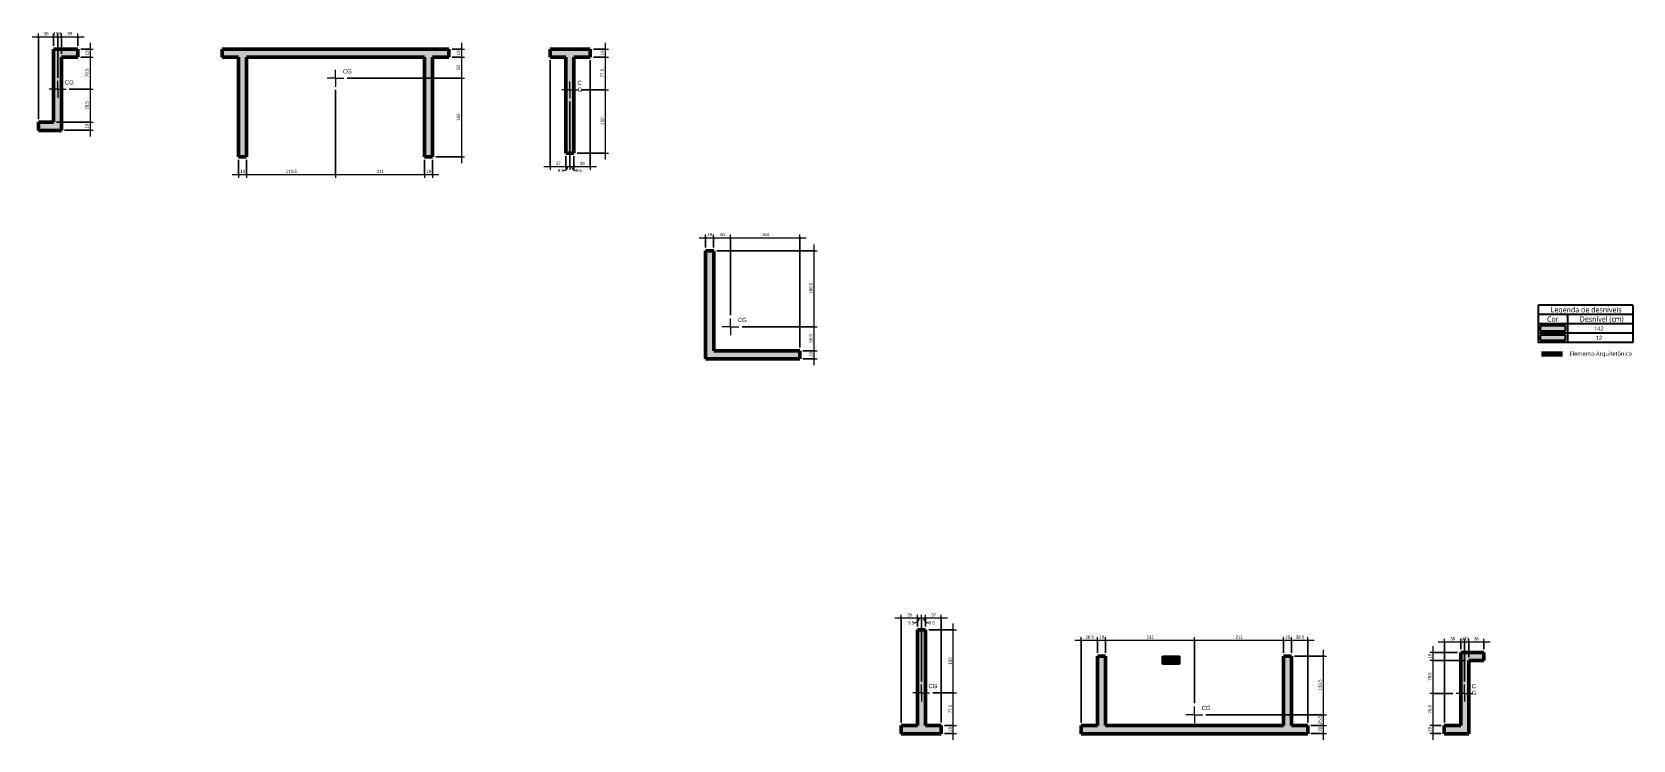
# Model space of a CAD drawing. Header units: centimetres. Extents: x -1981 to 73905, y -3196 to 88043.
# Drawn here: x 8071 to 11864, y -931 to 748 of the extents above; entities that cross this region are included whole.
import ezdxf

# ---------------------------------------------------------------- set-up
doc = ezdxf.new("R2010")
doc.units = ezdxf.units.CM
doc.linetypes.add('Traço', pattern=[0.635, 0.3175, -0.3175])
for name, color, linetype, lineweight in [('A-ANNO-DIMS', 7, 'Continuous', 9), ('A-ANNO-DIMS-50', 7, 'Continuous', 9), ('A-DETL-GENF', 7, 'Continuous', 18), ('A-DETL-IDEN', 7, 'Continuous', 9), ('A-DETL-THIN', 7, 'Continuous', 25), ('G-ANNO-TEXT', 7, 'Continuous', 9), ('S-COLS', 7, 'Continuous', 25)]:
    doc.layers.add(name, color=color, linetype=linetype, lineweight=lineweight)
doc.layers.add('A-DETL', color=7, linetype='Continuous', lineweight=18, true_color=0x00a600)
doc.styles.add('Arial_1', font='arial.ttf', dxfattribs={"width": 0.9, "height": 7.5})
doc.styles.add('Arial_3', font='arial.ttf', dxfattribs={"height": 10})
doc.styles.add('Gadugi_1', font='gadugi.ttf', dxfattribs={"height": 10})
doc.styles.add('Gadugi_4', font='gadugi.ttf', dxfattribs={"height": 12.5})
doc.dimstyles.new('PED_1_5mm_ESQ', dxfattribs={"dimscale": 30.48, "dimtxt": 7.651945, "dimasz": 0.328084, "dimexe": 0.246063, "dimexo": 0.246063, "dimgap": 0.049213, "dimtad": 1, "dimdec": 1, "dimrnd": 0.5, "dimdsep": 46, "dimtxsty": 'Arial_1', "dimblk1": 'DOTSMALL', "dimblk2": 'DOTSMALL', "dimsah": 1, "dimcen": 0.09, "dimdle": 0.492126, "dimazin": 0, "dimtfac": 1, "dimtdec": 4, "dimtix": 1, "dimtmove": 0, "dimatfit": 3, "dimfxl": 1, "dimtvp": 1, "dimtolj": 1, "dimtzin": 0, "dimarcsym": 2})
doc.dimstyles.new('PED_1_5mm_ESQ_2', dxfattribs={"dimscale": 30.48, "dimtxt": 7.651945, "dimasz": 0.328084, "dimexe": 0.246063, "dimexo": 0.246063, "dimgap": 0.049213, "dimtad": 1, "dimdec": 1, "dimrnd": 0.5, "dimdsep": 46, "dimtxsty": 'Arial_1', "dimblk1": 'DOTSMALL', "dimblk2": 'DOTSMALL', "dimsah": 1, "dimcen": 0.09, "dimdle": 0.492126, "dimazin": 0, "dimtfac": 1, "dimtdec": 4, "dimtix": 1, "dimtmove": 1, "dimatfit": 3, "dimfxl": 1, "dimtvp": 1, "dimtolj": 1, "dimtzin": 0, "dimarcsym": 2})
doc.dimstyles.new('PED_1_5mm_ESQ_3', dxfattribs={"dimscale": 30.48, "dimtxt": 7.651945, "dimasz": 0.328084, "dimexe": 0.246063, "dimexo": 0.246063, "dimgap": 0.049213, "dimtad": 1, "dimdec": 1, "dimrnd": 0.5, "dimdsep": 46, "dimtxsty": 'Arial_1', "dimblk1": 'DOTSMALL', "dimblk2": 'DOTSMALL', "dimsah": 1, "dimcen": 0.09, "dimdle": 0.492126, "dimazin": 0, "dimtfac": 1, "dimtdec": 4, "dimtix": 1, "dimtmove": 0, "dimatfit": 3, "dimfxl": 1, "dimtvp": 1, "dimtolj": 1, "dimtzin": 0, "dimarcsym": 2})

msp = doc.modelspace()

# ---------------------------------------------------------------- texts
at = {"layer": 'A-DETL-IDEN', "char_height": 10, "attachment_point": 1, "style": 'Gadugi_1'}
for s, insert, width in [('142', (11772.16, 49.39), 27.6582), ('12', (11775.96, 27.39), 18.4388)]:
    msp.add_mtext(s, dxfattribs=dict(at, insert=insert, width=width))
at = {"layer": 'G-ANNO-TEXT', "attachment_point": 1}
for s, insert, char_height, width, style in [('CG', (8807.37, 659.42), 10, 25.654, 'Arial_3'), ('CG', (8148.96, 633.26), 10, 25.654, 'Arial_3'), ('G', (9363.44, 615.89), 10, 13.2278, 'Arial_3'), ('C', (9363.44, 632.09), 10, 12.4262, 'Arial_3'), ('Legenda de desníveis', (11669.66, 95.44), 12.5, 200.8227, 'Gadugi_4'), ('CG', (9743.35, 70.02), 10, 25.654, 'Arial_3'), ('Cor', (11660.76, 73.44), 12.5, 32.8692, 'Gadugi_4'), ('Desnível (cm)', (11738.06, 73.44), 12.5, 125.4641, 'Gadugi_4'), ('Elemento Arquitetônico', (11714.11, -9.85), 10, 179.1772, 'Gadugi_1'), ('CG', (10195.12, -798.03), 10, 25.654, 'Arial_3'), ('G', (11482.45, -814.42), 10, 13.2278, 'Arial_3'), ('C', (11482.45, -798.22), 10, 12.4262, 'Arial_3'), ('CG', (10842.51, -849.94), 10, 25.654, 'Arial_3')]:
    msp.add_mtext(s, dxfattribs=dict(at, insert=insert, char_height=char_height, width=width, style=style))

# ---------------------------------------------------------------- blocks, each defined once
blk = doc.blocks.new('TQS - Pilar Polig_5 - TQS Column-3763462-DT G 003 - DETALHE P4')
at = {"layer": 'S-COLS', "linetype": 'Traço', "lineweight": 18, "true_color": 0x808080}
blk.add_hatch(color=8, dxfattribs=at).paths.add_polyline_path([(-9.3, 150.1), (-9.3, -77.5), (-48, -77.5), (-48, -96.5), (47, -96.5), (47, -77.5), (9.7, -77.5), (9.7, 150.1)], flags=0)
at = {"layer": 'S-COLS', "lineweight": 50}
for p, q in [((-9.3, -77.5), (-9.3, 150.1)), ((-9.3, 150.1), (9.7, 150.1)), ((9.7, 150.1), (9.7, -77.5)), ((-48, -96.5), (-48, -77.5)), ((-48, -77.5), (-9.3, -77.5)), ((47, -96.5), (-48, -96.5)), ((9.7, -77.5), (47, -77.5)), ((47, -77.5), (47, -96.5))]:
    blk.add_line(p, q, dxfattribs=at)
blk = doc.blocks.new('DIMBLOCK266-DT G 001 - DETALHE P1')
at = {"layer": 'A-ANNO-DIMS-50'}
h = blk.add_hatch(color=256, dxfattribs=at)
edge = h.paths.add_edge_path(flags=0)
edge.add_arc((8208.7, 707.1), 1.25, 0, 360)
h = blk.add_hatch(color=256, dxfattribs=at)
edge = h.paths.add_edge_path(flags=0)
edge.add_arc((8208.7, 688.1), 1.25, 0, 360)
for p, q in [((8208.7, 722.1), (8208.7, 688.1)), ((8186.9, 707.1), (8216.2, 707.1)), ((8208.7, 707.1), (8186.9, 707.1)), ((8186.9, 688.1), (8216.2, 688.1)), ((8208.7, 688.1), (8186.9, 688.1))]:
    blk.add_line(p, q, dxfattribs=at)
for centre in [(8208.7, 707.1), (8208.7, 688.1)]:
    blk.add_circle(centre, 1.25, dxfattribs=at)
at = {"layer": 'A-ANNO-DIMS-50', "color": 0, "insert": (8197.4, 692.4), "char_height": 7.5, "width": 12.431, "attachment_point": 1, "rotation": 90, "line_spacing_factor": 0.941778, "style": 'Arial_1'}
blk.add_mtext('19', dxfattribs=at)
blk = doc.blocks.new('_DotSmall')
at = {"color": 0, "linetype": 'ByBlock', "const_width": 0.5}
blk.add_lwpolyline([(-0.0625, 0, 1), (0.0625, 0, 1)], format="xyb", close=True, dxfattribs=at)
blk = doc.blocks.new('DIMBLOCK267-DT G 001 - DETALHE P1')
at = {"layer": 'A-ANNO-DIMS-50'}
h = blk.add_hatch(color=256, dxfattribs=at)
edge = h.paths.add_edge_path(flags=0)
edge.add_arc((8208.7, 688.1), 1.25, 0, 360)
h = blk.add_hatch(color=256, dxfattribs=at)
edge = h.paths.add_edge_path(flags=0)
edge.add_arc((8208.7, 611.8), 1.25, 0, 360)
for p, q in [((8186.9, 688.1), (8216.2, 688.1)), ((8208.7, 688.1), (8186.9, 688.1)), ((8208.7, 688.1), (8208.7, 611.8)), ((8159.2, 611.8), (8216.2, 611.8)), ((8208.7, 611.8), (8159.2, 611.8))]:
    blk.add_line(p, q, dxfattribs=at)
for centre in [(8208.7, 688.1), (8208.7, 611.8)]:
    blk.add_circle(centre, 1.25, dxfattribs=at)
at = {"layer": 'A-ANNO-DIMS-50', "color": 0, "insert": (8197.4, 640.9), "char_height": 7.5, "width": 21.755, "attachment_point": 1, "rotation": 90, "line_spacing_factor": 0.941778, "style": 'Arial_1'}
blk.add_mtext('76.5', dxfattribs=at)
blk = doc.blocks.new('DIMBLOCK268-DT G 001 - DETALHE P1')
at = {"layer": 'A-ANNO-DIMS-50'}
h = blk.add_hatch(color=256, dxfattribs=at)
edge = h.paths.add_edge_path(flags=0)
edge.add_arc((8208.7, 611.8), 1.25, 0, 360)
h = blk.add_hatch(color=256, dxfattribs=at)
edge = h.paths.add_edge_path(flags=0)
edge.add_arc((8208.7, 533.6), 1.25, 0, 360)
for p, q in [((8159.2, 611.8), (8216.2, 611.8)), ((8208.7, 611.8), (8159.2, 611.8)), ((8208.7, 611.8), (8208.7, 533.6)), ((8129.2, 533.6), (8216.2, 533.6)), ((8208.7, 533.6), (8129.2, 533.6))]:
    blk.add_line(p, q, dxfattribs=at)
for centre in [(8208.7, 611.8), (8208.7, 533.6)]:
    blk.add_circle(centre, 1.25, dxfattribs=at)
at = {"layer": 'A-ANNO-DIMS-50', "color": 0, "insert": (8197.4, 563.6), "char_height": 7.5, "width": 21.755, "attachment_point": 1, "rotation": 90, "line_spacing_factor": 0.941778, "style": 'Arial_1'}
blk.add_mtext('78.5', dxfattribs=at)
blk = doc.blocks.new('DIMBLOCK269-DT G 001 - DETALHE P1')
at = {"layer": 'A-ANNO-DIMS-50'}
h = blk.add_hatch(color=256, dxfattribs=at)
edge = h.paths.add_edge_path(flags=0)
edge.add_arc((8208.7, 533.6), 1.25, 0, 360)
h = blk.add_hatch(color=256, dxfattribs=at)
edge = h.paths.add_edge_path(flags=0)
edge.add_arc((8208.7, 514.6), 1.25, 0, 360)
for p, q in [((8129.2, 533.6), (8216.2, 533.6)), ((8208.7, 533.6), (8129.2, 533.6)), ((8208.7, 533.6), (8208.7, 499.6)), ((8148.2, 514.6), (8216.2, 514.6)), ((8208.7, 514.6), (8148.2, 514.6))]:
    blk.add_line(p, q, dxfattribs=at)
for centre in [(8208.7, 533.6), (8208.7, 514.6)]:
    blk.add_circle(centre, 1.25, dxfattribs=at)
at = {"layer": 'A-ANNO-DIMS-50', "color": 0, "insert": (8197.4, 518.9), "char_height": 7.5, "width": 12.431, "attachment_point": 1, "rotation": 90, "line_spacing_factor": 0.941778, "style": 'Arial_1'}
blk.add_mtext('19', dxfattribs=at)
blk = doc.blocks.new('DIMBLOCK270-DT G 001 - DETALHE P1')
at = {"layer": 'A-ANNO-DIMS-50'}
h = blk.add_hatch(color=256, dxfattribs=at)
edge = h.paths.add_edge_path(flags=0)
edge.add_arc((8085.9, 736.4), 1.25, 0, 360)
h = blk.add_hatch(color=256, dxfattribs=at)
edge = h.paths.add_edge_path(flags=0)
edge.add_arc((8121.7, 736.4), 1.25, 0, 360)
for p, q in [((8070.9, 736.4), (8121.7, 736.4)), ((8085.9, 541.1), (8085.9, 743.9)), ((8085.9, 736.4), (8085.9, 541.1)), ((8121.7, 714.6), (8121.7, 743.9)), ((8121.7, 736.4), (8121.7, 714.6))]:
    blk.add_line(p, q, dxfattribs=at)
for centre in [(8085.9, 736.4), (8121.7, 736.4)]:
    blk.add_circle(centre, 1.25, dxfattribs=at)
at = {"layer": 'A-ANNO-DIMS-50', "color": 0, "insert": (8098.6, 747.6), "char_height": 7.5, "width": 12.431, "attachment_point": 1, "line_spacing_factor": 0.941778, "style": 'Arial_1'}
blk.add_mtext('36', dxfattribs=at)
blk = doc.blocks.new('DIMBLOCK271-DT G 001 - DETALHE P1')
at = {"layer": 'A-ANNO-DIMS-50'}
h = blk.add_hatch(color=256, dxfattribs=at)
edge = h.paths.add_edge_path(flags=0)
edge.add_arc((8121.7, 736.4), 1.25, 0, 360)
h = blk.add_hatch(color=256, dxfattribs=at)
edge = h.paths.add_edge_path(flags=0)
edge.add_arc((8131.7, 736.4), 1.25, 0, 360)
for p, q in [((8121.7, 714.6), (8121.7, 743.9)), ((8121.7, 736.4), (8131.7, 736.4)), ((8121.7, 736.4), (8121.7, 714.6)), ((8131.7, 639.3), (8131.7, 743.9)), ((8131.7, 736.4), (8131.7, 639.3))]:
    blk.add_line(p, q, dxfattribs=at)
for centre in [(8121.7, 736.4), (8131.7, 736.4)]:
    blk.add_circle(centre, 1.25, dxfattribs=at)
at = {"layer": 'A-ANNO-DIMS-50', "color": 0, "insert": (8121.5, 747.6), "char_height": 7.5, "width": 12.431, "attachment_point": 1, "line_spacing_factor": 0.941778, "style": 'Arial_1'}
blk.add_mtext('10', dxfattribs=at)
blk = doc.blocks.new('DIMBLOCK272-DT G 001 - DETALHE P1')
at = {"layer": 'A-ANNO-DIMS-50'}
h = blk.add_hatch(color=256, dxfattribs=at)
edge = h.paths.add_edge_path(flags=0)
edge.add_arc((8131.7, 736.4), 1.25, 0, 360)
h = blk.add_hatch(color=256, dxfattribs=at)
edge = h.paths.add_edge_path(flags=0)
edge.add_arc((8140.7, 736.4), 1.25, 0, 360)
for p, q in [((8131.7, 639.3), (8131.7, 743.9)), ((8131.7, 736.4), (8140.7, 736.4)), ((8131.7, 736.4), (8131.7, 639.3)), ((8140.7, 695.6), (8140.7, 743.9)), ((8140.7, 736.4), (8140.7, 695.6))]:
    blk.add_line(p, q, dxfattribs=at)
for centre in [(8131.7, 736.4), (8140.7, 736.4)]:
    blk.add_circle(centre, 1.25, dxfattribs=at)
at = {"layer": 'A-ANNO-DIMS-50', "color": 0, "insert": (8133.6, 747.6), "char_height": 7.5, "width": 6.216, "attachment_point": 1, "line_spacing_factor": 0.941778, "style": 'Arial_1'}
blk.add_mtext('9', dxfattribs=at)
blk = doc.blocks.new('DIMBLOCK273-DT G 001 - DETALHE P1')
at = {"layer": 'A-ANNO-DIMS-50'}
h = blk.add_hatch(color=256, dxfattribs=at)
edge = h.paths.add_edge_path(flags=0)
edge.add_arc((8140.7, 736.4), 1.25, 0, 360)
h = blk.add_hatch(color=256, dxfattribs=at)
edge = h.paths.add_edge_path(flags=0)
edge.add_arc((8179.4, 736.4), 1.25, 0, 360)
for p, q in [((8140.7, 695.6), (8140.7, 743.9)), ((8140.7, 736.4), (8194.4, 736.4)), ((8140.7, 736.4), (8140.7, 695.6)), ((8179.4, 714.6), (8179.4, 743.9)), ((8179.4, 736.4), (8179.4, 714.6))]:
    blk.add_line(p, q, dxfattribs=at)
for centre in [(8140.7, 736.4), (8179.4, 736.4)]:
    blk.add_circle(centre, 1.25, dxfattribs=at)
at = {"layer": 'A-ANNO-DIMS-50', "color": 0, "insert": (8154.9, 747.6), "char_height": 7.5, "width": 12.431, "attachment_point": 1, "line_spacing_factor": 0.941778, "style": 'Arial_1'}
blk.add_mtext('39', dxfattribs=at)
blk = doc.blocks.new('DIMBLOCK274-DT G 002 - DETALHE P3')
at = {"layer": 'A-ANNO-DIMS-50'}
h = blk.add_hatch(color=256, dxfattribs=at)
edge = h.paths.add_edge_path(flags=0)
edge.add_arc((8560.4, 409.8), 1.25, 0, 360)
h = blk.add_hatch(color=256, dxfattribs=at)
edge = h.paths.add_edge_path(flags=0)
edge.add_arc((8579.4, 409.8), 1.25, 0, 360)
for p, q in [((8560.4, 444.6), (8560.4, 402.3)), ((8560.4, 409.8), (8560.4, 444.6)), ((8579.4, 444.6), (8579.4, 402.3)), ((8579.4, 409.8), (8579.4, 444.6)), ((8545.4, 409.8), (8579.4, 409.8))]:
    blk.add_line(p, q, dxfattribs=at)
for centre in [(8560.4, 409.8), (8579.4, 409.8)]:
    blk.add_circle(centre, 1.25, dxfattribs=at)
at = {"layer": 'A-ANNO-DIMS-50', "color": 0, "insert": (8564.7, 421), "char_height": 7.5, "width": 12.431, "attachment_point": 1, "line_spacing_factor": 0.941778, "style": 'Arial_1'}
blk.add_mtext('19', dxfattribs=at)
blk = doc.blocks.new('DIMBLOCK275-DT G 002 - DETALHE P3')
at = {"layer": 'A-ANNO-DIMS-50'}
h = blk.add_hatch(color=256, dxfattribs=at)
edge = h.paths.add_edge_path(flags=0)
edge.add_arc((8579.4, 409.8), 1.25, 0, 360)
h = blk.add_hatch(color=256, dxfattribs=at)
edge = h.paths.add_edge_path(flags=0)
edge.add_arc((8790.1, 409.8), 1.25, 0, 360)
for p, q in [((8790.1, 610.5), (8790.1, 402.3)), ((8790.1, 409.8), (8790.1, 610.5)), ((8579.4, 444.6), (8579.4, 402.3)), ((8579.4, 409.8), (8579.4, 444.6)), ((8579.4, 409.8), (8790.1, 409.8))]:
    blk.add_line(p, q, dxfattribs=at)
for centre in [(8579.4, 409.8), (8790.1, 409.8)]:
    blk.add_circle(centre, 1.25, dxfattribs=at)
at = {"layer": 'A-ANNO-DIMS-50', "color": 0, "insert": (8673.1, 421), "char_height": 7.5, "width": 27.971, "attachment_point": 1, "line_spacing_factor": 0.941778, "style": 'Arial_1'}
blk.add_mtext('210.5', dxfattribs=at)
blk = doc.blocks.new('DIMBLOCK276-DT G 002 - DETALHE P3')
at = {"layer": 'A-ANNO-DIMS-50'}
h = blk.add_hatch(color=256, dxfattribs=at)
edge = h.paths.add_edge_path(flags=0)
edge.add_arc((8790.1, 409.8), 1.25, 0, 360)
h = blk.add_hatch(color=256, dxfattribs=at)
edge = h.paths.add_edge_path(flags=0)
edge.add_arc((9000.9, 409.8), 1.25, 0, 360)
for p, q in [((8790.1, 610.5), (8790.1, 402.3)), ((8790.1, 409.8), (8790.1, 610.5)), ((9000.9, 444.6), (9000.9, 402.3)), ((9000.9, 409.8), (9000.9, 444.6)), ((8790.1, 409.8), (9000.9, 409.8))]:
    blk.add_line(p, q, dxfattribs=at)
for centre in [(8790.1, 409.8), (9000.9, 409.8)]:
    blk.add_circle(centre, 1.25, dxfattribs=at)
at = {"layer": 'A-ANNO-DIMS-50', "color": 0, "insert": (8887.7, 421), "char_height": 7.5, "width": 18.647, "attachment_point": 1, "line_spacing_factor": 0.941778, "style": 'Arial_1'}
blk.add_mtext('211', dxfattribs=at)
blk = doc.blocks.new('DIMBLOCK277-DT G 002 - DETALHE P3')
at = {"layer": 'A-ANNO-DIMS-50'}
h = blk.add_hatch(color=256, dxfattribs=at)
edge = h.paths.add_edge_path(flags=0)
edge.add_arc((9000.9, 409.8), 1.25, 0, 360)
h = blk.add_hatch(color=256, dxfattribs=at)
edge = h.paths.add_edge_path(flags=0)
edge.add_arc((9019.9, 409.8), 1.25, 0, 360)
for p, q in [((9000.9, 444.6), (9000.9, 402.3)), ((9000.9, 409.8), (9000.9, 444.6)), ((9019.9, 444.6), (9019.9, 402.3)), ((9019.9, 409.8), (9019.9, 444.6)), ((9000.9, 409.8), (9034.9, 409.8))]:
    blk.add_line(p, q, dxfattribs=at)
for centre in [(9000.9, 409.8), (9019.9, 409.8)]:
    blk.add_circle(centre, 1.25, dxfattribs=at)
at = {"layer": 'A-ANNO-DIMS-50', "color": 0, "insert": (9005.2, 421), "char_height": 7.5, "width": 12.431, "attachment_point": 1, "line_spacing_factor": 0.941778, "style": 'Arial_1'}
blk.add_mtext('19', dxfattribs=at)
blk = doc.blocks.new('DIMBLOCK278-DT G 002 - DETALHE P3')
at = {"layer": 'A-ANNO-DIMS-50'}
h = blk.add_hatch(color=256, dxfattribs=at)
edge = h.paths.add_edge_path(flags=0)
edge.add_arc((9088.5, 707.1), 1.25, 0, 360)
h = blk.add_hatch(color=256, dxfattribs=at)
edge = h.paths.add_edge_path(flags=0)
edge.add_arc((9088.5, 688.1), 1.25, 0, 360)
for p, q in [((9088.5, 722.1), (9088.5, 688.1)), ((9066.1, 707.1), (9096, 707.1)), ((9088.5, 707.1), (9066.1, 707.1)), ((9066.1, 688.1), (9096, 688.1)), ((9088.5, 688.1), (9066.1, 688.1))]:
    blk.add_line(p, q, dxfattribs=at)
for centre in [(9088.5, 707.1), (9088.5, 688.1)]:
    blk.add_circle(centre, 1.25, dxfattribs=at)
at = {"layer": 'A-ANNO-DIMS-50', "color": 0, "insert": (9077.3, 692.4), "char_height": 7.5, "width": 12.431, "attachment_point": 1, "rotation": 90, "line_spacing_factor": 0.941778, "style": 'Arial_1'}
blk.add_mtext('19', dxfattribs=at)
blk = doc.blocks.new('DIMBLOCK279-DT G 002 - DETALHE P3')
at = {"layer": 'A-ANNO-DIMS-50'}
h = blk.add_hatch(color=256, dxfattribs=at)
edge = h.paths.add_edge_path(flags=0)
edge.add_arc((9088.5, 688.1), 1.25, 0, 360)
h = blk.add_hatch(color=256, dxfattribs=at)
edge = h.paths.add_edge_path(flags=0)
edge.add_arc((9088.5, 638), 1.25, 0, 360)
for p, q in [((9066.1, 688.1), (9096, 688.1)), ((9088.5, 688.1), (9066.1, 688.1)), ((9088.5, 688.1), (9088.5, 638)), ((8817.6, 638), (9096, 638)), ((9088.5, 638), (8817.6, 638))]:
    blk.add_line(p, q, dxfattribs=at)
for centre in [(9088.5, 688.1), (9088.5, 638)]:
    blk.add_circle(centre, 1.25, dxfattribs=at)
at = {"layer": 'A-ANNO-DIMS-50', "color": 0, "insert": (9077.3, 657.9), "char_height": 7.5, "width": 12.431, "attachment_point": 1, "rotation": 90, "line_spacing_factor": 0.941778, "style": 'Arial_1'}
blk.add_mtext('50', dxfattribs=at)
blk = doc.blocks.new('DIMBLOCK280-DT G 002 - DETALHE P3')
at = {"layer": 'A-ANNO-DIMS-50'}
h = blk.add_hatch(color=256, dxfattribs=at)
edge = h.paths.add_edge_path(flags=0)
edge.add_arc((9088.5, 638), 1.25, 0, 360)
h = blk.add_hatch(color=256, dxfattribs=at)
edge = h.paths.add_edge_path(flags=0)
edge.add_arc((9088.5, 452.1), 1.25, 0, 360)
for p, q in [((8817.6, 638), (9096, 638)), ((9088.5, 638), (8817.6, 638)), ((9088.5, 638), (9088.5, 437.1)), ((9027.4, 452.1), (9096, 452.1)), ((9088.5, 452.1), (9027.4, 452.1))]:
    blk.add_line(p, q, dxfattribs=at)
for centre in [(9088.5, 638), (9088.5, 452.1)]:
    blk.add_circle(centre, 1.25, dxfattribs=at)
at = {"layer": 'A-ANNO-DIMS-50', "color": 0, "insert": (9077.3, 537.3), "char_height": 7.5, "width": 18.647, "attachment_point": 1, "rotation": 90, "line_spacing_factor": 0.941778, "style": 'Arial_1'}
blk.add_mtext('186', dxfattribs=at)
blk = doc.blocks.new('DIMBLOCK281-DT G 003 - DETALHE P4')
at = {"layer": 'A-ANNO-DIMS-50'}
h = blk.add_hatch(color=256, dxfattribs=at)
edge = h.paths.add_edge_path(flags=0)
edge.add_arc((9298.7, 428.6), 1.25, 0, 360)
h = blk.add_hatch(color=256, dxfattribs=at)
edge = h.paths.add_edge_path(flags=0)
edge.add_arc((9335.9, 428.6), 1.25, 0, 360)
for p, q in [((9298.7, 680.6), (9298.7, 421.1)), ((9298.7, 428.6), (9298.7, 680.6)), ((9283.7, 428.6), (9335.9, 428.6)), ((9335.9, 453.1), (9335.9, 421.1)), ((9335.9, 428.6), (9335.9, 453.1))]:
    blk.add_line(p, q, dxfattribs=at)
for centre in [(9298.7, 428.6), (9335.9, 428.6)]:
    blk.add_circle(centre, 1.25, dxfattribs=at)
at = {"layer": 'A-ANNO-DIMS-50', "color": 0, "insert": (9312.1, 439.9), "char_height": 7.5, "width": 12.431, "attachment_point": 1, "line_spacing_factor": 0.941778, "style": 'Arial_1'}
blk.add_mtext('37', dxfattribs=at)
blk = doc.blocks.new('DIMBLOCK282-DT G 003 - DETALHE P4')
at = {"layer": 'A-ANNO-DIMS-50'}
h = blk.add_hatch(color=256, dxfattribs=at)
edge = h.paths.add_edge_path(flags=0)
edge.add_arc((9335.9, 428.6), 1.25, 0, 360)
h = blk.add_hatch(color=256, dxfattribs=at)
edge = h.paths.add_edge_path(flags=0)
edge.add_arc((9345.6, 428.6), 1.25, 0, 360)
for p, q in [((9345.6, 583.1), (9345.6, 421.1)), ((9345.6, 428.6), (9345.6, 583.1)), ((9335.9, 453.1), (9335.9, 421.1)), ((9335.9, 428.6), (9335.9, 453.1)), ((9335.9, 428.6), (9345.6, 428.6))]:
    blk.add_line(p, q, dxfattribs=at)
for centre in [(9335.9, 428.6), (9345.6, 428.6)]:
    blk.add_circle(centre, 1.25, dxfattribs=at)
blk.add_ellipse((9329.9, 428.6), major_axis=(10.8, 0), ratio=0.875339, start_param=4.712389, end_param=6.283185, dxfattribs=at)
at = {"layer": 'A-ANNO-DIMS-50', "color": 0, "insert": (9317, 423), "char_height": 7.5, "width": 15.539, "attachment_point": 1, "line_spacing_factor": 0.941778, "style": 'Arial_1'}
blk.add_mtext('9.5', dxfattribs=at)
blk = doc.blocks.new('DIMBLOCK283-DT G 003 - DETALHE P4')
at = {"layer": 'A-ANNO-DIMS-50'}
h = blk.add_hatch(color=256, dxfattribs=at)
edge = h.paths.add_edge_path(flags=0)
edge.add_arc((9345.6, 428.6), 1.25, 0, 360)
h = blk.add_hatch(color=256, dxfattribs=at)
edge = h.paths.add_edge_path(flags=0)
edge.add_arc((9354.9, 428.6), 1.25, 0, 360)
for p, q in [((9345.6, 583.1), (9345.6, 421.1)), ((9345.6, 428.6), (9345.6, 583.1)), ((9345.6, 428.6), (9354.9, 428.6)), ((9354.9, 453.1), (9354.9, 421.1)), ((9354.9, 428.6), (9354.9, 453.1))]:
    blk.add_line(p, q, dxfattribs=at)
for centre in [(9345.6, 428.6), (9354.9, 428.6)]:
    blk.add_circle(centre, 1.25, dxfattribs=at)
blk.add_ellipse((9359.1, 428.6), major_axis=(0, 9.49), ratio=0.933169, start_param=1.570796, end_param=3.141593, dxfattribs=at)
at = {"layer": 'A-ANNO-DIMS-50', "color": 0, "insert": (9359.1, 423), "char_height": 7.5, "width": 15.539, "attachment_point": 1, "line_spacing_factor": 0.941778, "style": 'Arial_1'}
blk.add_mtext('9.5', dxfattribs=at)
blk = doc.blocks.new('DIMBLOCK284-DT G 003 - DETALHE P4')
at = {"layer": 'A-ANNO-DIMS-50'}
h = blk.add_hatch(color=256, dxfattribs=at)
edge = h.paths.add_edge_path(flags=0)
edge.add_arc((9354.9, 428.6), 1.25, 0, 360)
h = blk.add_hatch(color=256, dxfattribs=at)
edge = h.paths.add_edge_path(flags=0)
edge.add_arc((9393.7, 428.6), 1.25, 0, 360)
for p, q in [((9393.7, 680.6), (9393.7, 421.1)), ((9393.7, 428.6), (9393.7, 680.6)), ((9354.9, 453.1), (9354.9, 421.1)), ((9354.9, 428.6), (9354.9, 453.1)), ((9354.9, 428.6), (9408.7, 428.6))]:
    blk.add_line(p, q, dxfattribs=at)
for centre in [(9354.9, 428.6), (9393.7, 428.6)]:
    blk.add_circle(centre, 1.25, dxfattribs=at)
at = {"layer": 'A-ANNO-DIMS-50', "color": 0, "insert": (9369.1, 439.9), "char_height": 7.5, "width": 12.431, "attachment_point": 1, "line_spacing_factor": 0.941778, "style": 'Arial_1'}
blk.add_mtext('39', dxfattribs=at)
blk = doc.blocks.new('DIMBLOCK285-DT G 003 - DETALHE P4')
at = {"layer": 'A-ANNO-DIMS-50'}
h = blk.add_hatch(color=256, dxfattribs=at)
edge = h.paths.add_edge_path(flags=0)
edge.add_arc((9429.2, 707.1), 1.25, 0, 360)
h = blk.add_hatch(color=256, dxfattribs=at)
edge = h.paths.add_edge_path(flags=0)
edge.add_arc((9429.2, 688.1), 1.25, 0, 360)
for p, q in [((9429.2, 722.1), (9429.2, 688.1)), ((9401.2, 707.1), (9436.7, 707.1)), ((9429.2, 707.1), (9401.2, 707.1)), ((9401.2, 688.1), (9436.7, 688.1)), ((9429.2, 688.1), (9401.2, 688.1))]:
    blk.add_line(p, q, dxfattribs=at)
for centre in [(9429.2, 707.1), (9429.2, 688.1)]:
    blk.add_circle(centre, 1.25, dxfattribs=at)
at = {"layer": 'A-ANNO-DIMS-50', "color": 0, "insert": (9418, 692.4), "char_height": 7.5, "width": 12.431, "attachment_point": 1, "rotation": 90, "line_spacing_factor": 0.941778, "style": 'Arial_1'}
blk.add_mtext('19', dxfattribs=at)
blk = doc.blocks.new('DIMBLOCK286-DT G 003 - DETALHE P4')
at = {"layer": 'A-ANNO-DIMS-50'}
h = blk.add_hatch(color=256, dxfattribs=at)
edge = h.paths.add_edge_path(flags=0)
edge.add_arc((9429.2, 688.1), 1.25, 0, 360)
h = blk.add_hatch(color=256, dxfattribs=at)
edge = h.paths.add_edge_path(flags=0)
edge.add_arc((9429.2, 610.6), 1.25, 0, 360)
for p, q in [((9401.2, 688.1), (9436.7, 688.1)), ((9429.2, 688.1), (9401.2, 688.1)), ((9429.2, 688.1), (9429.2, 610.6)), ((9373.7, 610.6), (9436.7, 610.6)), ((9429.2, 610.6), (9373.7, 610.6))]:
    blk.add_line(p, q, dxfattribs=at)
for centre in [(9429.2, 688.1), (9429.2, 610.6)]:
    blk.add_circle(centre, 1.25, dxfattribs=at)
at = {"layer": 'A-ANNO-DIMS-50', "color": 0, "insert": (9418, 640.3), "char_height": 7.5, "width": 21.755, "attachment_point": 1, "rotation": 90, "line_spacing_factor": 0.941778, "style": 'Arial_1'}
blk.add_mtext('77.5', dxfattribs=at)
blk = doc.blocks.new('DIMBLOCK287-DT G 003 - DETALHE P4')
at = {"layer": 'A-ANNO-DIMS-50'}
h = blk.add_hatch(color=256, dxfattribs=at)
edge = h.paths.add_edge_path(flags=0)
edge.add_arc((9429.2, 610.6), 1.25, 0, 360)
h = blk.add_hatch(color=256, dxfattribs=at)
edge = h.paths.add_edge_path(flags=0)
edge.add_arc((9429.2, 460.6), 1.25, 0, 360)
for p, q in [((9373.7, 610.6), (9436.7, 610.6)), ((9429.2, 610.6), (9373.7, 610.6)), ((9429.2, 610.6), (9429.2, 445.6)), ((9362.4, 460.6), (9436.7, 460.6)), ((9429.2, 460.6), (9362.4, 460.6))]:
    blk.add_line(p, q, dxfattribs=at)
for centre in [(9429.2, 610.6), (9429.2, 460.6)]:
    blk.add_circle(centre, 1.25, dxfattribs=at)
at = {"layer": 'A-ANNO-DIMS-50', "color": 0, "insert": (9418, 527.8), "char_height": 7.5, "width": 18.647, "attachment_point": 1, "rotation": 90, "line_spacing_factor": 0.941778, "style": 'Arial_1'}
blk.add_mtext('150', dxfattribs=at)
blk = doc.blocks.new('DIMBLOCK288-DT G 004 - DETALHE P140')
at = {"layer": 'A-ANNO-DIMS-50'}
h = blk.add_hatch(color=256, dxfattribs=at)
edge = h.paths.add_edge_path(flags=0)
edge.add_arc((9667.1, 260), 1.25, 0, 360)
h = blk.add_hatch(color=256, dxfattribs=at)
edge = h.paths.add_edge_path(flags=0)
edge.add_arc((9686.1, 260), 1.25, 0, 360)
for p, q in [((9667.1, 236.6), (9667.1, 267.5)), ((9686.1, 236.6), (9686.1, 267.5)), ((9652.1, 260), (9686.1, 260)), ((9667.1, 260), (9667.1, 236.6)), ((9686.1, 260), (9686.1, 236.6))]:
    blk.add_line(p, q, dxfattribs=at)
for centre in [(9667.1, 260), (9686.1, 260)]:
    blk.add_circle(centre, 1.25, dxfattribs=at)
at = {"layer": 'A-ANNO-DIMS-50', "color": 0, "insert": (9671.5, 271.2), "char_height": 7.5, "width": 12.431, "attachment_point": 1, "line_spacing_factor": 0.941778, "style": 'Arial_1'}
blk.add_mtext('19', dxfattribs=at)
blk = doc.blocks.new('DIMBLOCK289-DT G 004 - DETALHE P140')
at = {"layer": 'A-ANNO-DIMS-50'}
h = blk.add_hatch(color=256, dxfattribs=at)
edge = h.paths.add_edge_path(flags=0)
edge.add_arc((9686.1, 260), 1.25, 0, 360)
h = blk.add_hatch(color=256, dxfattribs=at)
edge = h.paths.add_edge_path(flags=0)
edge.add_arc((9726.1, 260), 1.25, 0, 360)
for p, q in [((9686.1, 236.6), (9686.1, 267.5)), ((9726.1, 76.1), (9726.1, 267.5)), ((9686.1, 260), (9726.1, 260)), ((9686.1, 260), (9686.1, 236.6)), ((9726.1, 260), (9726.1, 76.1))]:
    blk.add_line(p, q, dxfattribs=at)
for centre in [(9686.1, 260), (9726.1, 260)]:
    blk.add_circle(centre, 1.25, dxfattribs=at)
at = {"layer": 'A-ANNO-DIMS-50', "color": 0, "insert": (9700.9, 271.2), "char_height": 7.5, "width": 12.431, "attachment_point": 1, "line_spacing_factor": 0.941778, "style": 'Arial_1'}
blk.add_mtext('40', dxfattribs=at)
blk = doc.blocks.new('DIMBLOCK290-DT G 004 - DETALHE P140')
at = {"layer": 'A-ANNO-DIMS-50'}
h = blk.add_hatch(color=256, dxfattribs=at)
edge = h.paths.add_edge_path(flags=0)
edge.add_arc((9726.1, 260), 1.25, 0, 360)
h = blk.add_hatch(color=256, dxfattribs=at)
edge = h.paths.add_edge_path(flags=0)
edge.add_arc((9890.1, 260), 1.25, 0, 360)
for p, q in [((9726.1, 76.1), (9726.1, 267.5)), ((9890.1, -0.4), (9890.1, 267.5)), ((9726.1, 260), (9905.1, 260)), ((9726.1, 260), (9726.1, 76.1)), ((9890.1, 260), (9890.1, -0.4))]:
    blk.add_line(p, q, dxfattribs=at)
for centre in [(9726.1, 260), (9890.1, 260)]:
    blk.add_circle(centre, 1.25, dxfattribs=at)
at = {"layer": 'A-ANNO-DIMS-50', "color": 0, "insert": (9800.3, 271.2), "char_height": 7.5, "width": 18.647, "attachment_point": 1, "line_spacing_factor": 0.941778, "style": 'Arial_1'}
blk.add_mtext('164', dxfattribs=at)
blk = doc.blocks.new('DIMBLOCK291-DT G 004 - DETALHE P140')
at = {"layer": 'A-ANNO-DIMS-50'}
h = blk.add_hatch(color=256, dxfattribs=at)
edge = h.paths.add_edge_path(flags=0)
edge.add_arc((9923.9, -7.9), 1.25, 0, 360)
h = blk.add_hatch(color=256, dxfattribs=at)
edge = h.paths.add_edge_path(flags=0)
edge.add_arc((9923.9, -26.9), 1.25, 0, 360)
for p, q in [((9897.6, -7.9), (9931.4, -7.9)), ((9923.9, -7.9), (9897.6, -7.9)), ((9897.6, -26.9), (9931.4, -26.9)), ((9923.9, -26.9), (9897.6, -26.9)), ((9923.9, -41.9), (9923.9, -7.9))]:
    blk.add_line(p, q, dxfattribs=at)
for centre in [(9923.9, -7.9), (9923.9, -26.9)]:
    blk.add_circle(centre, 1.25, dxfattribs=at)
at = {"layer": 'A-ANNO-DIMS-50', "color": 0, "insert": (9912.6, -22.6), "char_height": 7.5, "width": 12.431, "attachment_point": 1, "rotation": 90, "line_spacing_factor": 0.941778, "style": 'Arial_1'}
blk.add_mtext('19', dxfattribs=at)
blk = doc.blocks.new('DIMBLOCK292-DT G 004 - DETALHE P140')
at = {"layer": 'A-ANNO-DIMS-50'}
h = blk.add_hatch(color=256, dxfattribs=at)
edge = h.paths.add_edge_path(flags=0)
edge.add_arc((9923.9, 48.6), 1.25, 0, 360)
h = blk.add_hatch(color=256, dxfattribs=at)
edge = h.paths.add_edge_path(flags=0)
edge.add_arc((9923.9, -7.9), 1.25, 0, 360)
for p, q in [((9753.6, 48.6), (9931.4, 48.6)), ((9923.9, 48.6), (9753.6, 48.6)), ((9923.9, -7.9), (9923.9, 48.6)), ((9897.6, -7.9), (9931.4, -7.9)), ((9923.9, -7.9), (9897.6, -7.9))]:
    blk.add_line(p, q, dxfattribs=at)
for centre in [(9923.9, 48.6), (9923.9, -7.9)]:
    blk.add_circle(centre, 1.25, dxfattribs=at)
at = {"layer": 'A-ANNO-DIMS-50', "color": 0, "insert": (9912.6, 11.3), "char_height": 7.5, "width": 21.755, "attachment_point": 1, "rotation": 90, "line_spacing_factor": 0.941778, "style": 'Arial_1'}
blk.add_mtext('56.5', dxfattribs=at)
blk = doc.blocks.new('DIMBLOCK293-DT G 004 - DETALHE P140')
at = {"layer": 'A-ANNO-DIMS-50'}
h = blk.add_hatch(color=256, dxfattribs=at)
edge = h.paths.add_edge_path(flags=0)
edge.add_arc((9923.9, 229.1), 1.25, 0, 360)
h = blk.add_hatch(color=256, dxfattribs=at)
edge = h.paths.add_edge_path(flags=0)
edge.add_arc((9923.9, 48.6), 1.25, 0, 360)
for p, q in [((9693.6, 229.1), (9931.4, 229.1)), ((9923.9, 229.1), (9693.6, 229.1)), ((9923.9, 48.6), (9923.9, 244.1)), ((9753.6, 48.6), (9931.4, 48.6)), ((9923.9, 48.6), (9753.6, 48.6))]:
    blk.add_line(p, q, dxfattribs=at)
for centre in [(9923.9, 229.1), (9923.9, 48.6)]:
    blk.add_circle(centre, 1.25, dxfattribs=at)
at = {"layer": 'A-ANNO-DIMS-50', "color": 0, "insert": (9912.6, 127.2), "char_height": 7.5, "width": 27.971, "attachment_point": 1, "rotation": 90, "line_spacing_factor": 0.941778, "style": 'Arial_1'}
blk.add_mtext('180.5', dxfattribs=at)
blk = doc.blocks.new('DIMBLOCK294-DT G 005 - DETALHE P21')
at = {"layer": 'A-ANNO-DIMS-50'}
h = blk.add_hatch(color=256, dxfattribs=at)
edge = h.paths.add_edge_path(flags=0)
edge.add_arc((10130.4, -641.6), 1.25, 0, 360)
h = blk.add_hatch(color=256, dxfattribs=at)
edge = h.paths.add_edge_path(flags=0)
edge.add_arc((10169.1, -641.6), 1.25, 0, 360)
for p, q in [((10115.4, -641.6), (10169.1, -641.6)), ((10130.4, -889.4), (10130.4, -634.1)), ((10130.4, -641.6), (10130.4, -889.4)), ((10169.1, -661.9), (10169.1, -634.1)), ((10169.1, -641.6), (10169.1, -661.9))]:
    blk.add_line(p, q, dxfattribs=at)
for centre in [(10130.4, -641.6), (10169.1, -641.6)]:
    blk.add_circle(centre, 1.25, dxfattribs=at)
at = {"layer": 'A-ANNO-DIMS-50', "color": 0, "insert": (10144.6, -630.4), "char_height": 7.5, "width": 12.431, "attachment_point": 1, "line_spacing_factor": 0.941778, "style": 'Arial_1'}
blk.add_mtext('39', dxfattribs=at)
blk = doc.blocks.new('DIMBLOCK295-DT G 005 - DETALHE P21')
at = {"layer": 'A-ANNO-DIMS-50'}
h = blk.add_hatch(color=256, dxfattribs=at)
edge = h.paths.add_edge_path(flags=0)
edge.add_arc((10169.1, -641.6), 1.25, 0, 360)
h = blk.add_hatch(color=256, dxfattribs=at)
edge = h.paths.add_edge_path(flags=0)
edge.add_arc((10178.4, -641.6), 1.25, 0, 360)
for p, q in [((10169.1, -661.9), (10169.1, -634.1)), ((10169.1, -641.6), (10178.4, -641.6)), ((10169.1, -641.6), (10169.1, -661.9)), ((10178.4, -792), (10178.4, -634.1)), ((10178.4, -641.6), (10178.4, -792))]:
    blk.add_line(p, q, dxfattribs=at)
for centre in [(10169.1, -641.6), (10178.4, -641.6)]:
    blk.add_circle(centre, 1.25, dxfattribs=at)
blk.add_ellipse((10160, -641.6), major_axis=(13.7, 0), ratio=0.857781, start_param=4.712389, end_param=6.283185, dxfattribs=at)
at = {"layer": 'A-ANNO-DIMS-50', "color": 0, "insert": (10147, -649.6), "char_height": 7.5, "width": 15.539, "attachment_point": 1, "line_spacing_factor": 0.941778, "style": 'Arial_1'}
blk.add_mtext('9.5', dxfattribs=at)
blk = doc.blocks.new('DIMBLOCK296-DT G 005 - DETALHE P21')
at = {"layer": 'A-ANNO-DIMS-50'}
h = blk.add_hatch(color=256, dxfattribs=at)
edge = h.paths.add_edge_path(flags=0)
edge.add_arc((10178.4, -641.6), 1.25, 0, 360)
h = blk.add_hatch(color=256, dxfattribs=at)
edge = h.paths.add_edge_path(flags=0)
edge.add_arc((10188.1, -641.6), 1.25, 0, 360)
for p, q in [((10178.4, -792), (10178.4, -634.1)), ((10178.4, -641.6), (10188.1, -641.6)), ((10178.4, -641.6), (10178.4, -792)), ((10188.1, -661.9), (10188.1, -634.1)), ((10188.1, -641.6), (10188.1, -661.9))]:
    blk.add_line(p, q, dxfattribs=at)
for centre in [(10178.4, -641.6), (10188.1, -641.6)]:
    blk.add_circle(centre, 1.25, dxfattribs=at)
blk.add_ellipse((10196, -641.6), major_axis=(12.8, 0), ratio=0.921926, start_param=3.141593, end_param=4.712389, dxfattribs=at)
at = {"layer": 'A-ANNO-DIMS-50', "color": 0, "insert": (10196, -649.6), "char_height": 7.5, "width": 15.539, "attachment_point": 1, "line_spacing_factor": 0.941778, "style": 'Arial_1'}
blk.add_mtext('9.5', dxfattribs=at)
blk = doc.blocks.new('DIMBLOCK297-DT G 005 - DETALHE P21')
at = {"layer": 'A-ANNO-DIMS-50'}
h = blk.add_hatch(color=256, dxfattribs=at)
edge = h.paths.add_edge_path(flags=0)
edge.add_arc((10188.1, -641.6), 1.25, 0, 360)
h = blk.add_hatch(color=256, dxfattribs=at)
edge = h.paths.add_edge_path(flags=0)
edge.add_arc((10225.4, -641.6), 1.25, 0, 360)
for p, q in [((10188.1, -661.9), (10188.1, -634.1)), ((10188.1, -641.6), (10240.4, -641.6)), ((10188.1, -641.6), (10188.1, -661.9)), ((10225.4, -889.4), (10225.4, -634.1)), ((10225.4, -641.6), (10225.4, -889.4))]:
    blk.add_line(p, q, dxfattribs=at)
for centre in [(10188.1, -641.6), (10225.4, -641.6)]:
    blk.add_circle(centre, 1.25, dxfattribs=at)
at = {"layer": 'A-ANNO-DIMS-50', "color": 0, "insert": (10201.6, -630.4), "char_height": 7.5, "width": 12.431, "attachment_point": 1, "line_spacing_factor": 0.941778, "style": 'Arial_1'}
blk.add_mtext('37', dxfattribs=at)
blk = doc.blocks.new('DIMBLOCK298-DT G 005 - DETALHE P21')
at = {"layer": 'A-ANNO-DIMS-50'}
h = blk.add_hatch(color=256, dxfattribs=at)
edge = h.paths.add_edge_path(flags=0)
edge.add_arc((10253.8, -896.9), 1.25, 0, 360)
h = blk.add_hatch(color=256, dxfattribs=at)
edge = h.paths.add_edge_path(flags=0)
edge.add_arc((10253.8, -915.9), 1.25, 0, 360)
for p, q in [((10232.9, -896.9), (10261.3, -896.9)), ((10253.8, -896.9), (10232.9, -896.9)), ((10253.8, -930.9), (10253.8, -896.9)), ((10232.9, -915.9), (10261.3, -915.9)), ((10253.8, -915.9), (10232.9, -915.9))]:
    blk.add_line(p, q, dxfattribs=at)
for centre in [(10253.8, -896.9), (10253.8, -915.9)]:
    blk.add_circle(centre, 1.25, dxfattribs=at)
at = {"layer": 'A-ANNO-DIMS-50', "color": 0, "insert": (10242.6, -911.6), "char_height": 7.5, "width": 12.431, "attachment_point": 1, "rotation": 90, "line_spacing_factor": 0.941778, "style": 'Arial_1'}
blk.add_mtext('19', dxfattribs=at)
blk = doc.blocks.new('DIMBLOCK299-DT G 005 - DETALHE P21')
at = {"layer": 'A-ANNO-DIMS-50'}
h = blk.add_hatch(color=256, dxfattribs=at)
edge = h.paths.add_edge_path(flags=0)
edge.add_arc((10253.8, -819.5), 1.25, 0, 360)
h = blk.add_hatch(color=256, dxfattribs=at)
edge = h.paths.add_edge_path(flags=0)
edge.add_arc((10253.8, -896.9), 1.25, 0, 360)
for p, q in [((10205.4, -819.5), (10261.3, -819.5)), ((10253.8, -819.5), (10205.4, -819.5)), ((10253.8, -896.9), (10253.8, -819.5)), ((10232.9, -896.9), (10261.3, -896.9)), ((10253.8, -896.9), (10232.9, -896.9))]:
    blk.add_line(p, q, dxfattribs=at)
for centre in [(10253.8, -819.5), (10253.8, -896.9)]:
    blk.add_circle(centre, 1.25, dxfattribs=at)
at = {"layer": 'A-ANNO-DIMS-50', "color": 0, "insert": (10242.6, -867.3), "char_height": 7.5, "width": 21.755, "attachment_point": 1, "rotation": 90, "line_spacing_factor": 0.941778, "style": 'Arial_1'}
blk.add_mtext('77.5', dxfattribs=at)
blk = doc.blocks.new('DIMBLOCK300-DT G 005 - DETALHE P21')
at = {"layer": 'A-ANNO-DIMS-50'}
h = blk.add_hatch(color=256, dxfattribs=at)
edge = h.paths.add_edge_path(flags=0)
edge.add_arc((10253.8, -669.4), 1.25, 0, 360)
h = blk.add_hatch(color=256, dxfattribs=at)
edge = h.paths.add_edge_path(flags=0)
edge.add_arc((10253.8, -819.5), 1.25, 0, 360)
for p, q in [((10195.6, -669.4), (10261.3, -669.4)), ((10253.8, -669.4), (10195.6, -669.4)), ((10253.8, -819.5), (10253.8, -654.4)), ((10205.4, -819.5), (10261.3, -819.5)), ((10253.8, -819.5), (10205.4, -819.5))]:
    blk.add_line(p, q, dxfattribs=at)
for centre in [(10253.8, -669.4), (10253.8, -819.5)]:
    blk.add_circle(centre, 1.25, dxfattribs=at)
at = {"layer": 'A-ANNO-DIMS-50', "color": 0, "insert": (10242.6, -752.2), "char_height": 7.5, "width": 18.647, "attachment_point": 1, "rotation": 90, "line_spacing_factor": 0.941778, "style": 'Arial_1'}
blk.add_mtext('150', dxfattribs=at)
blk = doc.blocks.new('DIMBLOCK301-DT G 006 - DETALHE P22')
at = {"layer": 'A-ANNO-DIMS-50'}
h = blk.add_hatch(color=256, dxfattribs=at)
edge = h.paths.add_edge_path(flags=0)
edge.add_arc((10556.8, -694.5), 1.25, 0, 360)
h = blk.add_hatch(color=256, dxfattribs=at)
edge = h.paths.add_edge_path(flags=0)
edge.add_arc((10595.5, -694.5), 1.25, 0, 360)
for p, q in [((10541.8, -694.5), (10595.5, -694.5)), ((10556.8, -889.4), (10556.8, -687)), ((10556.8, -694.5), (10556.8, -889.4)), ((10595.5, -724.3), (10595.5, -687)), ((10595.5, -694.5), (10595.5, -724.3))]:
    blk.add_line(p, q, dxfattribs=at)
for centre in [(10556.8, -694.5), (10595.5, -694.5)]:
    blk.add_circle(centre, 1.25, dxfattribs=at)
at = {"layer": 'A-ANNO-DIMS-50', "color": 0, "insert": (10567.1, -683.2), "char_height": 7.5, "width": 21.755, "attachment_point": 1, "line_spacing_factor": 0.941778, "style": 'Arial_1'}
blk.add_mtext('38.5', dxfattribs=at)
blk = doc.blocks.new('DIMBLOCK302-DT G 006 - DETALHE P22')
at = {"layer": 'A-ANNO-DIMS-50'}
h = blk.add_hatch(color=256, dxfattribs=at)
edge = h.paths.add_edge_path(flags=0)
edge.add_arc((10595.5, -694.5), 1.25, 0, 360)
h = blk.add_hatch(color=256, dxfattribs=at)
edge = h.paths.add_edge_path(flags=0)
edge.add_arc((10614.5, -694.5), 1.25, 0, 360)
for p, q in [((10595.5, -724.3), (10595.5, -687)), ((10595.5, -694.5), (10614.5, -694.5)), ((10595.5, -694.5), (10595.5, -724.3)), ((10614.5, -724.3), (10614.5, -687)), ((10614.5, -694.5), (10614.5, -724.3))]:
    blk.add_line(p, q, dxfattribs=at)
for centre in [(10595.5, -694.5), (10614.5, -694.5)]:
    blk.add_circle(centre, 1.25, dxfattribs=at)
at = {"layer": 'A-ANNO-DIMS-50', "color": 0, "insert": (10599.8, -683.2), "char_height": 7.5, "width": 12.431, "attachment_point": 1, "line_spacing_factor": 0.941778, "style": 'Arial_1'}
blk.add_mtext('19', dxfattribs=at)
blk = doc.blocks.new('DIMBLOCK303-DT G 006 - DETALHE P22')
at = {"layer": 'A-ANNO-DIMS-50'}
h = blk.add_hatch(color=256, dxfattribs=at)
edge = h.paths.add_edge_path(flags=0)
edge.add_arc((10614.5, -694.5), 1.25, 0, 360)
h = blk.add_hatch(color=256, dxfattribs=at)
edge = h.paths.add_edge_path(flags=0)
edge.add_arc((10825.2, -694.5), 1.25, 0, 360)
for p, q in [((10614.5, -724.3), (10614.5, -687)), ((10614.5, -694.5), (10825.2, -694.5)), ((10614.5, -694.5), (10614.5, -724.3)), ((10825.2, -843.9), (10825.2, -687)), ((10825.2, -694.5), (10825.2, -843.9))]:
    blk.add_line(p, q, dxfattribs=at)
for centre in [(10614.5, -694.5), (10825.2, -694.5)]:
    blk.add_circle(centre, 1.25, dxfattribs=at)
at = {"layer": 'A-ANNO-DIMS-50', "color": 0, "insert": (10712.1, -683.2), "char_height": 7.5, "width": 18.647, "attachment_point": 1, "line_spacing_factor": 0.941778, "style": 'Arial_1'}
blk.add_mtext('211', dxfattribs=at)
blk = doc.blocks.new('DIMBLOCK304-DT G 006 - DETALHE P22')
at = {"layer": 'A-ANNO-DIMS-50'}
h = blk.add_hatch(color=256, dxfattribs=at)
edge = h.paths.add_edge_path(flags=0)
edge.add_arc((10825.2, -694.5), 1.25, 0, 360)
h = blk.add_hatch(color=256, dxfattribs=at)
edge = h.paths.add_edge_path(flags=0)
edge.add_arc((11036, -694.5), 1.25, 0, 360)
for p, q in [((10825.2, -843.9), (10825.2, -687)), ((10825.2, -694.5), (11036, -694.5)), ((10825.2, -694.5), (10825.2, -843.9)), ((11036, -724.3), (11036, -687)), ((11036, -694.5), (11036, -724.3))]:
    blk.add_line(p, q, dxfattribs=at)
for centre in [(10825.2, -694.5), (11036, -694.5)]:
    blk.add_circle(centre, 1.25, dxfattribs=at)
at = {"layer": 'A-ANNO-DIMS-50', "color": 0, "insert": (10922.8, -683.2), "char_height": 7.5, "width": 18.647, "attachment_point": 1, "line_spacing_factor": 0.941778, "style": 'Arial_1'}
blk.add_mtext('211', dxfattribs=at)
blk = doc.blocks.new('DIMBLOCK305-DT G 006 - DETALHE P22')
at = {"layer": 'A-ANNO-DIMS-50'}
h = blk.add_hatch(color=256, dxfattribs=at)
edge = h.paths.add_edge_path(flags=0)
edge.add_arc((11036, -694.5), 1.25, 0, 360)
h = blk.add_hatch(color=256, dxfattribs=at)
edge = h.paths.add_edge_path(flags=0)
edge.add_arc((11055, -694.5), 1.25, 0, 360)
for p, q in [((11036, -724.3), (11036, -687)), ((11036, -694.5), (11055, -694.5)), ((11036, -694.5), (11036, -724.3)), ((11055, -724.3), (11055, -687)), ((11055, -694.5), (11055, -724.3))]:
    blk.add_line(p, q, dxfattribs=at)
for centre in [(11036, -694.5), (11055, -694.5)]:
    blk.add_circle(centre, 1.25, dxfattribs=at)
at = {"layer": 'A-ANNO-DIMS-50', "color": 0, "insert": (11040.3, -683.2), "char_height": 7.5, "width": 12.431, "attachment_point": 1, "line_spacing_factor": 0.941778, "style": 'Arial_1'}
blk.add_mtext('19', dxfattribs=at)
blk = doc.blocks.new('DIMBLOCK306-DT G 006 - DETALHE P22')
at = {"layer": 'A-ANNO-DIMS-50'}
h = blk.add_hatch(color=256, dxfattribs=at)
edge = h.paths.add_edge_path(flags=0)
edge.add_arc((11055, -694.5), 1.25, 0, 360)
h = blk.add_hatch(color=256, dxfattribs=at)
edge = h.paths.add_edge_path(flags=0)
edge.add_arc((11093.7, -694.5), 1.25, 0, 360)
for p, q in [((11055, -724.3), (11055, -687)), ((11055, -694.5), (11108.7, -694.5)), ((11055, -694.5), (11055, -724.3)), ((11093.7, -889.4), (11093.7, -687)), ((11093.7, -694.5), (11093.7, -889.4))]:
    blk.add_line(p, q, dxfattribs=at)
for centre in [(11055, -694.5), (11093.7, -694.5)]:
    blk.add_circle(centre, 1.25, dxfattribs=at)
at = {"layer": 'A-ANNO-DIMS-50', "color": 0, "insert": (11065.3, -683.2), "char_height": 7.5, "width": 21.755, "attachment_point": 1, "line_spacing_factor": 0.941778, "style": 'Arial_1'}
blk.add_mtext('38.5', dxfattribs=at)
blk = doc.blocks.new('DIMBLOCK307-DT G 006 - DETALHE P22')
at = {"layer": 'A-ANNO-DIMS-50'}
h = blk.add_hatch(color=256, dxfattribs=at)
edge = h.paths.add_edge_path(flags=0)
edge.add_arc((11130.4, -731.8), 1.25, 0, 360)
h = blk.add_hatch(color=256, dxfattribs=at)
edge = h.paths.add_edge_path(flags=0)
edge.add_arc((11130.4, -871.4), 1.25, 0, 360)
for p, q in [((11130.4, -716.8), (11130.4, -871.4)), ((11062.5, -731.8), (11137.9, -731.8)), ((11130.4, -731.8), (11062.5, -731.8)), ((10852.7, -871.4), (11137.9, -871.4)), ((11130.4, -871.4), (10852.7, -871.4))]:
    blk.add_line(p, q, dxfattribs=at)
for centre in [(11130.4, -731.8), (11130.4, -871.4)]:
    blk.add_circle(centre, 1.25, dxfattribs=at)
at = {"layer": 'A-ANNO-DIMS-50', "color": 0, "insert": (11119.2, -813.3), "char_height": 7.5, "width": 27.971, "attachment_point": 1, "rotation": 90, "line_spacing_factor": 0.941778, "style": 'Arial_1'}
blk.add_mtext('139.5', dxfattribs=at)
blk = doc.blocks.new('DIMBLOCK308-DT G 006 - DETALHE P22')
at = {"layer": 'A-ANNO-DIMS-50'}
h = blk.add_hatch(color=256, dxfattribs=at)
edge = h.paths.add_edge_path(flags=0)
edge.add_arc((11130.4, -871.4), 1.25, 0, 360)
h = blk.add_hatch(color=256, dxfattribs=at)
edge = h.paths.add_edge_path(flags=0)
edge.add_arc((11130.4, -896.9), 1.25, 0, 360)
for p, q in [((10852.7, -871.4), (11137.9, -871.4)), ((11130.4, -871.4), (10852.7, -871.4)), ((11130.4, -871.4), (11130.4, -896.9)), ((11101.2, -896.9), (11137.9, -896.9)), ((11130.4, -896.9), (11101.2, -896.9))]:
    blk.add_line(p, q, dxfattribs=at)
for centre in [(11130.4, -871.4), (11130.4, -896.9)]:
    blk.add_circle(centre, 1.25, dxfattribs=at)
at = {"layer": 'A-ANNO-DIMS-50', "color": 0, "insert": (11119.2, -893.2), "char_height": 7.5, "width": 21.755, "attachment_point": 1, "rotation": 90, "line_spacing_factor": 0.941778, "style": 'Arial_1'}
blk.add_mtext('25.5', dxfattribs=at)
blk = doc.blocks.new('DIMBLOCK309-DT G 006 - DETALHE P22')
at = {"layer": 'A-ANNO-DIMS-50'}
h = blk.add_hatch(color=256, dxfattribs=at)
edge = h.paths.add_edge_path(flags=0)
edge.add_arc((11130.4, -896.9), 1.25, 0, 360)
h = blk.add_hatch(color=256, dxfattribs=at)
edge = h.paths.add_edge_path(flags=0)
edge.add_arc((11130.4, -915.9), 1.25, 0, 360)
for p, q in [((11101.2, -896.9), (11137.9, -896.9)), ((11130.4, -896.9), (11101.2, -896.9)), ((11130.4, -896.9), (11130.4, -930.9)), ((11101.2, -915.9), (11137.9, -915.9)), ((11130.4, -915.9), (11101.2, -915.9))]:
    blk.add_line(p, q, dxfattribs=at)
for centre in [(11130.4, -896.9), (11130.4, -915.9)]:
    blk.add_circle(centre, 1.25, dxfattribs=at)
at = {"layer": 'A-ANNO-DIMS-50', "color": 0, "insert": (11119.2, -911.6), "char_height": 7.5, "width": 12.431, "attachment_point": 1, "rotation": 90, "line_spacing_factor": 0.941778, "style": 'Arial_1'}
blk.add_mtext('19', dxfattribs=at)
blk = doc.blocks.new('DIMBLOCK310-DT G 007 - DETALHE P24')
at = {"layer": 'A-ANNO-DIMS-50'}
h = blk.add_hatch(color=256, dxfattribs=at)
edge = h.paths.add_edge_path(flags=0)
edge.add_arc((11417.5, -698.3), 1.25, 0, 360)
h = blk.add_hatch(color=256, dxfattribs=at)
edge = h.paths.add_edge_path(flags=0)
edge.add_arc((11456.2, -698.3), 1.25, 0, 360)
for p, q in [((11402.5, -698.3), (11456.2, -698.3)), ((11417.5, -889.4), (11417.5, -690.8)), ((11417.5, -698.3), (11417.5, -889.4)), ((11456.2, -715.9), (11456.2, -690.8)), ((11456.2, -698.3), (11456.2, -715.9))]:
    blk.add_line(p, q, dxfattribs=at)
for centre in [(11417.5, -698.3), (11456.2, -698.3)]:
    blk.add_circle(centre, 1.25, dxfattribs=at)
at = {"layer": 'A-ANNO-DIMS-50', "color": 0, "insert": (11431.7, -687.1), "char_height": 7.5, "width": 12.431, "attachment_point": 1, "line_spacing_factor": 0.941778, "style": 'Arial_1'}
blk.add_mtext('39', dxfattribs=at)
blk = doc.blocks.new('DIMBLOCK311-DT G 007 - DETALHE P24')
at = {"layer": 'A-ANNO-DIMS-50'}
h = blk.add_hatch(color=256, dxfattribs=at)
edge = h.paths.add_edge_path(flags=0)
edge.add_arc((11456.2, -698.3), 1.25, 0, 360)
h = blk.add_hatch(color=256, dxfattribs=at)
edge = h.paths.add_edge_path(flags=0)
edge.add_arc((11465.2, -698.3), 1.25, 0, 360)
for p, q in [((11456.2, -715.9), (11456.2, -690.8)), ((11456.2, -698.3), (11465.2, -698.3)), ((11456.2, -698.3), (11456.2, -715.9)), ((11465.2, -792.2), (11465.2, -690.8)), ((11465.2, -698.3), (11465.2, -792.2))]:
    blk.add_line(p, q, dxfattribs=at)
for centre in [(11456.2, -698.3), (11465.2, -698.3)]:
    blk.add_circle(centre, 1.25, dxfattribs=at)
at = {"layer": 'A-ANNO-DIMS-50', "color": 0, "insert": (11458.1, -687.1), "char_height": 7.5, "width": 6.216, "attachment_point": 1, "line_spacing_factor": 0.941778, "style": 'Arial_1'}
blk.add_mtext('9', dxfattribs=at)
blk = doc.blocks.new('DIMBLOCK312-DT G 007 - DETALHE P24')
at = {"layer": 'A-ANNO-DIMS-50'}
h = blk.add_hatch(color=256, dxfattribs=at)
edge = h.paths.add_edge_path(flags=0)
edge.add_arc((11465.2, -698.3), 1.25, 0, 360)
h = blk.add_hatch(color=256, dxfattribs=at)
edge = h.paths.add_edge_path(flags=0)
edge.add_arc((11475.2, -698.3), 1.25, 0, 360)
for p, q in [((11465.2, -792.2), (11465.2, -690.8)), ((11465.2, -698.3), (11475.2, -698.3)), ((11465.2, -698.3), (11465.2, -792.2)), ((11475.2, -734.9), (11475.2, -690.8)), ((11475.2, -698.3), (11475.2, -734.9))]:
    blk.add_line(p, q, dxfattribs=at)
for centre in [(11465.2, -698.3), (11475.2, -698.3)]:
    blk.add_circle(centre, 1.25, dxfattribs=at)
at = {"layer": 'A-ANNO-DIMS-50', "color": 0, "insert": (11465, -687.1), "char_height": 7.5, "width": 12.431, "attachment_point": 1, "line_spacing_factor": 0.941778, "style": 'Arial_1'}
blk.add_mtext('10', dxfattribs=at)
blk = doc.blocks.new('DIMBLOCK313-DT G 007 - DETALHE P24')
at = {"layer": 'A-ANNO-DIMS-50'}
h = blk.add_hatch(color=256, dxfattribs=at)
edge = h.paths.add_edge_path(flags=0)
edge.add_arc((11475.2, -698.3), 1.25, 0, 360)
h = blk.add_hatch(color=256, dxfattribs=at)
edge = h.paths.add_edge_path(flags=0)
edge.add_arc((11511, -698.3), 1.25, 0, 360)
for p, q in [((11475.2, -734.9), (11475.2, -690.8)), ((11475.2, -698.3), (11526, -698.3)), ((11475.2, -698.3), (11475.2, -734.9)), ((11511, -715.9), (11511, -690.8)), ((11511, -698.3), (11511, -715.9))]:
    blk.add_line(p, q, dxfattribs=at)
for centre in [(11475.2, -698.3), (11511, -698.3)]:
    blk.add_circle(centre, 1.25, dxfattribs=at)
at = {"layer": 'A-ANNO-DIMS-50', "color": 0, "insert": (11487.9, -687.1), "char_height": 7.5, "width": 12.431, "attachment_point": 1, "line_spacing_factor": 0.941778, "style": 'Arial_1'}
blk.add_mtext('36', dxfattribs=at)
blk = doc.blocks.new('DIMBLOCK314-DT G 007 - DETALHE P24')
at = {"layer": 'A-ANNO-DIMS-50'}
h = blk.add_hatch(color=256, dxfattribs=at)
edge = h.paths.add_edge_path(flags=0)
edge.add_arc((11390.4, -723.4), 1.25, 0, 360)
h = blk.add_hatch(color=256, dxfattribs=at)
edge = h.paths.add_edge_path(flags=0)
edge.add_arc((11390.4, -742.4), 1.25, 0, 360)
for p, q in [((11390.4, -708.4), (11390.4, -742.4)), ((11448.7, -723.4), (11382.9, -723.4)), ((11467.7, -742.4), (11382.9, -742.4)), ((11390.4, -723.4), (11448.7, -723.4)), ((11390.4, -742.4), (11467.7, -742.4))]:
    blk.add_line(p, q, dxfattribs=at)
for centre in [(11390.4, -723.4), (11390.4, -742.4)]:
    blk.add_circle(centre, 1.25, dxfattribs=at)
at = {"layer": 'A-ANNO-DIMS-50', "color": 0, "insert": (11379.1, -738.1), "char_height": 7.5, "width": 12.431, "attachment_point": 1, "rotation": 90, "line_spacing_factor": 0.941778, "style": 'Arial_1'}
blk.add_mtext('19', dxfattribs=at)
blk = doc.blocks.new('DIMBLOCK315-DT G 007 - DETALHE P24')
at = {"layer": 'A-ANNO-DIMS-50'}
h = blk.add_hatch(color=256, dxfattribs=at)
edge = h.paths.add_edge_path(flags=0)
edge.add_arc((11390.4, -742.4), 1.25, 0, 360)
h = blk.add_hatch(color=256, dxfattribs=at)
edge = h.paths.add_edge_path(flags=0)
edge.add_arc((11390.4, -820.6), 1.25, 0, 360)
for p, q in [((11467.7, -742.4), (11382.9, -742.4)), ((11390.4, -742.4), (11390.4, -820.6)), ((11390.4, -742.4), (11467.7, -742.4)), ((11437.7, -820.6), (11382.9, -820.6)), ((11390.4, -820.6), (11437.7, -820.6))]:
    blk.add_line(p, q, dxfattribs=at)
for centre in [(11390.4, -742.4), (11390.4, -820.6)]:
    blk.add_circle(centre, 1.25, dxfattribs=at)
at = {"layer": 'A-ANNO-DIMS-50', "color": 0, "insert": (11379.1, -790.6), "char_height": 7.5, "width": 21.755, "attachment_point": 1, "rotation": 90, "line_spacing_factor": 0.941778, "style": 'Arial_1'}
blk.add_mtext('78.5', dxfattribs=at)
blk = doc.blocks.new('DIMBLOCK316-DT G 007 - DETALHE P24')
at = {"layer": 'A-ANNO-DIMS-50'}
h = blk.add_hatch(color=256, dxfattribs=at)
edge = h.paths.add_edge_path(flags=0)
edge.add_arc((11390.4, -820.6), 1.25, 0, 360)
h = blk.add_hatch(color=256, dxfattribs=at)
edge = h.paths.add_edge_path(flags=0)
edge.add_arc((11390.4, -896.9), 1.25, 0, 360)
for p, q in [((11437.7, -820.6), (11382.9, -820.6)), ((11390.4, -820.6), (11390.4, -896.9)), ((11390.4, -820.6), (11437.7, -820.6)), ((11410, -896.9), (11382.9, -896.9)), ((11390.4, -896.9), (11410, -896.9))]:
    blk.add_line(p, q, dxfattribs=at)
for centre in [(11390.4, -820.6), (11390.4, -896.9)]:
    blk.add_circle(centre, 1.25, dxfattribs=at)
at = {"layer": 'A-ANNO-DIMS-50', "color": 0, "insert": (11379.1, -867.9), "char_height": 7.5, "width": 21.755, "attachment_point": 1, "rotation": 90, "line_spacing_factor": 0.941778, "style": 'Arial_1'}
blk.add_mtext('76.5', dxfattribs=at)
blk = doc.blocks.new('DIMBLOCK317-DT G 007 - DETALHE P24')
at = {"layer": 'A-ANNO-DIMS-50'}
h = blk.add_hatch(color=256, dxfattribs=at)
edge = h.paths.add_edge_path(flags=0)
edge.add_arc((11390.4, -896.9), 1.25, 0, 360)
h = blk.add_hatch(color=256, dxfattribs=at)
edge = h.paths.add_edge_path(flags=0)
edge.add_arc((11390.4, -915.9), 1.25, 0, 360)
for p, q in [((11410, -896.9), (11382.9, -896.9)), ((11390.4, -896.9), (11390.4, -930.9)), ((11390.4, -896.9), (11410, -896.9)), ((11410, -915.9), (11382.9, -915.9)), ((11390.4, -915.9), (11410, -915.9))]:
    blk.add_line(p, q, dxfattribs=at)
for centre in [(11390.4, -896.9), (11390.4, -915.9)]:
    blk.add_circle(centre, 1.25, dxfattribs=at)
at = {"layer": 'A-ANNO-DIMS-50', "color": 0, "insert": (11379.1, -911.6), "char_height": 7.5, "width": 12.431, "attachment_point": 1, "rotation": 90, "line_spacing_factor": 0.941778, "style": 'Arial_1'}
blk.add_mtext('19', dxfattribs=at)

# ---------------------------------------------------------------- dimensions: what is measured, and where the dimension line sits
at = {"layer": 'A-ANNO-DIMS'}
for base, p1, p2, dimstyle, override, picture, middle in [((8121.67267407, 736.35837283), (8085.92267407, 533.55062292), (8121.67267407, 707.11928422), 'PED_1_5mm_ESQ', {"dimpost": '<>', "dimfxl": 177.21214}, 'DIMBLOCK270-DT G 001 - DETALHE P1', (8103.79767407, 741.69022824)), ((8131.7, 736.36), (8121.67, 707.12), (8131.7, 631.81), 'PED_1_5mm_ESQ', {"dimpost": '<>', "dimfxl": 75.973814}, 'DIMBLOCK271-DT G 001 - DETALHE P1', (8126.69, 741.69)), ((8140.67, 736.36), (8131.7, 631.81), (8140.67, 688.12), 'PED_1_5mm_ESQ', {"dimpost": '<>', "dimfxl": 57.020214}, 'DIMBLOCK272-DT G 001 - DETALHE P1', (8136.19, 741.69)), ((8179.42268, 736.35837), (8140.67267, 688.11928), (8179.42268, 707.11928), 'PED_1_5mm_ESQ_3', {"dimpost": '<>', "dimfxl": 43.157423}, 'DIMBLOCK273-DT G 001 - DETALHE P1', (8160.04768, 741.69023)), ((9335.92753465, 428.63004575), (9298.67753468, 688.1192854), (9335.92753465, 460.55052724), 'PED_1_5mm_ESQ_3', {"dimpost": '<>', "dimfxl": 230.597273}, 'DIMBLOCK281-DT G 003 - DETALHE P4', (9317.30253467, 433.96190116)), ((9393.6775347, 428.6300458), (9354.9275346, 460.5505272), (9393.6775347, 688.1192854), 'PED_1_5mm_ESQ_3', {"dimpost": '<>', "dimfxl": 230.844325}, 'DIMBLOCK284-DT G 003 - DETALHE P4', (9374.3025346, 433.9619012)), ((8790.1098, 409.7729), (8579.3648, 452.1193), (8790.1098, 617.9755), 'PED_1_5mm_ESQ_3', {"dimpost": '<>', "dimfxl": 268.182259}, 'DIMBLOCK275-DT G 002 - DETALHE P3', (8684.7373, 415.1022)), ((9000.8648, 409.7729), (8790.1098, 617.9755), (9000.8648, 452.1193), 'PED_1_5mm_ESQ_3', {"dimpost": '<>', "dimfxl": 268.190163}, 'DIMBLOCK276-DT G 002 - DETALHE P3', (8895.4873, 415.0383)), ((8579.36, 409.77), (8560.36, 452.12), (8579.36, 452.12), 'PED_1_5mm_ESQ_3', {"dimpost": '<>', "dimfxl": 19}, 'DIMBLOCK274-DT G 002 - DETALHE P3', (8569.86, 415.1)), ((9019.86, 409.77), (9000.86, 452.12), (9019.86, 452.12), 'PED_1_5mm_ESQ_3', {"dimpost": '<>', "dimfxl": 19}, 'DIMBLOCK277-DT G 002 - DETALHE P3', (9010.36, 415.1)), ((9686.14, 259.99), (9667.14, 229.12), (9686.14, 229.12), 'PED_1_5mm_ESQ_3', {"dimpost": '<>', "dimfxl": 19}, 'DIMBLOCK288-DT G 004 - DETALHE P140', (9676.64, 265.32)), ((9726.0914, 259.9879), (9686.1436, 229.1193), (9726.0914, 68.5671), 'PED_1_5mm_ESQ_3', {"dimpost": '<>', "dimfxl": 165.447357}, 'DIMBLOCK289-DT G 004 - DETALHE P140', (9706.1175, 265.3172)), ((9890.1436, 259.9879), (9726.0914, 68.5671), (9890.1436, -7.8807), 'PED_1_5mm_ESQ_3', {"dimpost": '<>', "dimfxl": 180.990014}, 'DIMBLOCK290-DT G 004 - DETALHE P140', (9808.1175, 265.3172)), ((10169.1069483, -641.6444617), (10130.3569482, -896.9495001), (10169.1069483, -669.3807419), 'PED_1_5mm_ESQ_3', {"dimpost": '<>', "dimfxl": 230.844325}, 'DIMBLOCK294-DT G 005 - DETALHE P21', (10149.7319482, -636.3126062)), ((10225.35694819, -641.64446165), (10188.10694822, -669.3807419), (10225.35694819, -896.94950006), 'PED_1_5mm_ESQ_3', {"dimpost": '<>', "dimfxl": 230.597273}, 'DIMBLOCK297-DT G 005 - DETALHE P21', (10206.73194821, -636.31260624)), ((10595.48, -694.47), (10556.75, -896.95), (10595.48, -731.83), 'PED_1_5mm_ESQ_3', {"dimpost": '<>', "dimfxl": 169.602953}, 'DIMBLOCK301-DT G 006 - DETALHE P22', (10576.12, -689.14)), ((10614.48, -694.47), (10595.48, -731.83), (10614.48, -731.83), 'PED_1_5mm_ESQ_3', {"dimpost": '<>', "dimfxl": 19}, 'DIMBLOCK302-DT G 006 - DETALHE P22', (10604.98, -689.14)), ((10825.24, -694.47), (10614.48, -731.83), (10825.24, -851.39), 'PED_1_5mm_ESQ_3', {"dimpost": '<>', "dimfxl": 242.313026}, 'DIMBLOCK303-DT G 006 - DETALHE P22', (10719.86, -689.21)), ((11036, -694.47), (10825.24, -851.39), (11036, -731.83), 'PED_1_5mm_ESQ_3', {"dimpost": '<>', "dimfxl": 242.309293}, 'DIMBLOCK304-DT G 006 - DETALHE P22', (10930.62, -689.21)), ((11055, -694.47), (11036, -731.83), (11055, -731.83), 'PED_1_5mm_ESQ_3', {"dimpost": '<>', "dimfxl": 19}, 'DIMBLOCK305-DT G 006 - DETALHE P22', (11045.5, -689.14)), ((11093.74, -694.47), (11055, -731.83), (11093.74, -896.95), 'PED_1_5mm_ESQ_3', {"dimpost": '<>', "dimfxl": 169.607285}, 'DIMBLOCK306-DT G 006 - DETALHE P22', (11074.37, -689.14)), ((11456.2132, -698.3091), (11417.4631, -896.948), (11456.2132, -723.3793), 'PED_1_5mm_ESQ_3', {"dimpost": '<>', "dimfxl": 177.841624}, 'DIMBLOCK310-DT G 007 - DETALHE P24', (11436.8381, -692.9772)), ((11465.19, -698.31), (11456.21, -723.38), (11465.19, -799.66), 'PED_1_5mm_ESQ_3', {"dimpost": '<>', "dimfxl": 76.810462}, 'DIMBLOCK311-DT G 007 - DETALHE P24', (11460.7, -692.98)), ((11475.21, -698.31), (11465.19, -799.66), (11475.21, -742.38), 'PED_1_5mm_ESQ_3', {"dimpost": '<>', "dimfxl": 58.154949}, 'DIMBLOCK312-DT G 007 - DETALHE P24', (11470.2, -692.98)), ((11510.96315108, -698.30909692), (11475.21315108, -742.37933924), (11510.96315108, -723.37933924), 'PED_1_5mm_ESQ_3', {"dimpost": '<>', "dimfxl": 40.485337}, 'DIMBLOCK313-DT G 007 - DETALHE P24', (11493.08815108, -692.97724151))]:
    dim = msp.add_linear_dim(base=base, p1=p1, p2=p2, dimstyle=dimstyle, override=override, dxfattribs=at)
    dim.commit()
    dim.dimension.update_dxf_attribs({"geometry": picture, "text_midpoint": middle})
for base, p1, p2, dimstyle, override, picture, middle in [((8208.66, 688.12), (8179.42, 707.12), (8179.42, 688.12), 'PED_1_5mm_ESQ', {"dimpost": '<>', "dimfxl": 19}, 'DIMBLOCK266-DT G 001 - DETALHE P1', (8203.33, 697.62)), ((9088.5, 688.12), (9058.6, 707.12), (9058.6, 688.12), 'PED_1_5mm_ESQ_3', {"dimpost": '<>', "dimfxl": 19}, 'DIMBLOCK278-DT G 002 - DETALHE P3', (9083.17, 697.62)), ((9429.21, 688.12), (9393.68, 707.12), (9393.68, 688.12), 'PED_1_5mm_ESQ_3', {"dimpost": '<>', "dimfxl": 19}, 'DIMBLOCK285-DT G 003 - DETALHE P4', (9423.88, 697.62)), ((8208.66, 611.81), (8179.42, 688.12), (8151.7, 611.81), 'PED_1_5mm_ESQ', {"dimpost": '<>', "dimfxl": 81.189924}, 'DIMBLOCK267-DT G 001 - DETALHE P1', (8203.33, 649.96)), ((9088.5, 637.98), (9058.6, 688.12), (8810.11, 637.98), 'PED_1_5mm_ESQ_3', {"dimpost": '<>', "dimfxl": 253.503752}, 'DIMBLOCK279-DT G 002 - DETALHE P3', (9083.17, 663.05)), ((9429.21, 610.64), (9393.68, 688.12), (9366.18, 610.64), 'PED_1_5mm_ESQ_3', {"dimpost": '<>', "dimfxl": 82.211607}, 'DIMBLOCK286-DT G 003 - DETALHE P4', (9423.89, 649.38)), ((8208.66, 533.55), (8151.7, 611.81), (8121.67, 533.55), 'PED_1_5mm_ESQ', {"dimpost": '<>', "dimfxl": 83.821298}, 'DIMBLOCK268-DT G 001 - DETALHE P1', (8203.33, 572.68)), ((9088.5, 452.12), (8810.11, 637.98), (9019.86, 452.12), 'PED_1_5mm_ESQ_3', {"dimpost": '<>', "dimfxl": 280.249357}, 'DIMBLOCK280-DT G 002 - DETALHE P3', (9083.17, 545.05)), ((9429.21, 460.55), (9366.18, 610.64), (9354.93, 460.55), 'PED_1_5mm_ESQ_3', {"dimpost": '<>', "dimfxl": 150.51399}, 'DIMBLOCK287-DT G 003 - DETALHE P4', (9423.88, 535.6)), ((8208.66, 514.55), (8121.67, 533.55), (8140.67, 514.55), 'PED_1_5mm_ESQ', {"dimpost": '<>', "dimfxl": 26.870058}, 'DIMBLOCK269-DT G 001 - DETALHE P1', (8203.33, 524.05)), ((9923.8567, 229.1193), (9746.0914, 48.5671), (9686.1436, 229.1193), 'PED_1_5mm_ESQ_3', {"dimpost": '<>', "dimfxl": 190.244127}, 'DIMBLOCK293-DT G 004 - DETALHE P140', (9918.5274, 138.8432)), ((9923.8567, 48.5671), (9890.1436, -7.8807), (9746.0914, 48.5671), 'PED_1_5mm_ESQ_3', {"dimpost": '<>', "dimfxl": 154.717114}, 'DIMBLOCK292-DT G 004 - DETALHE P140', (9918.5274, 20.3432)), ((9923.86, -7.88), (9890.14, -26.88), (9890.14, -7.88), 'PED_1_5mm_ESQ_3', {"dimpost": '<>', "dimfxl": 19}, 'DIMBLOCK291-DT G 004 - DETALHE P140', (9918.53, -17.38)), ((10253.82, -669.38), (10197.86, -819.47), (10188.11, -669.38), 'PED_1_5mm_ESQ_3', {"dimpost": '<>', "dimfxl": 150.409312}, 'DIMBLOCK300-DT G 005 - DETALHE P21', (10248.49, -744.43)), ((11130.44, -871.39), (11055, -731.83), (10845.25, -871.39), 'PED_1_5mm_ESQ_3', {"dimpost": '<>', "dimfxl": 251.938107}, 'DIMBLOCK307-DT G 006 - DETALHE P22', (11125.11, -801.61)), ((11390.38, -742.38), (11456.21, -723.38), (11475.21, -742.38), 'PED_1_5mm_ESQ_3', {"dimpost": '<>', "dimfxl": 26.870058}, 'DIMBLOCK314-DT G 007 - DETALHE P24', (11385.05, -732.88)), ((11390.38, -820.64), (11475.21, -742.38), (11445.19, -820.64), 'PED_1_5mm_ESQ_3', {"dimpost": '<>', "dimfxl": 83.821298}, 'DIMBLOCK315-DT G 007 - DETALHE P24', (11385.05, -781.51)), ((10253.82, -819.47), (10225.36, -896.95), (10197.86, -819.47), 'PED_1_5mm_ESQ_3', {"dimpost": '<>', "dimfxl": 82.211607}, 'DIMBLOCK299-DT G 005 - DETALHE P21', (10248.51, -858.21)), ((11390.38, -896.95), (11445.19, -820.64), (11417.46, -896.95), 'PED_1_5mm_ESQ_3', {"dimpost": '<>', "dimfxl": 81.189924}, 'DIMBLOCK316-DT G 007 - DETALHE P24', (11385.05, -858.79)), ((11130.44, -896.95), (10845.25, -871.39), (11093.74, -896.95), 'PED_1_5mm_ESQ_3', {"dimpost": '<>', "dimfxl": 249.805748}, 'DIMBLOCK308-DT G 006 - DETALHE P22', (11125.11, -884.17)), ((10253.82, -896.95), (10225.36, -915.95), (10225.36, -896.95), 'PED_1_5mm_ESQ_3', {"dimpost": '<>', "dimfxl": 19}, 'DIMBLOCK298-DT G 005 - DETALHE P21', (10248.49, -906.45)), ((11130.44, -915.95), (11093.74, -896.95), (11093.74, -915.95), 'PED_1_5mm_ESQ_3', {"dimpost": '<>', "dimfxl": 19}, 'DIMBLOCK309-DT G 006 - DETALHE P22', (11125.11, -906.45)), ((11390.38, -915.95), (11417.46, -896.95), (11417.46, -915.95), 'PED_1_5mm_ESQ_3', {"dimpost": '<>', "dimfxl": 19}, 'DIMBLOCK317-DT G 007 - DETALHE P24', (11385.05, -906.45))]:
    dim = msp.add_linear_dim(base=base, p1=p1, p2=p2, angle=90, dimstyle=dimstyle, override=override, dxfattribs=at)
    dim.commit()
    dim.dimension.update_dxf_attribs({"geometry": picture, "text_midpoint": middle})
for base, p1, p2, override, picture, middle in [((9345.65, 428.63), (9335.93, 460.55), (9345.65, 590.64), {"dimpost": '<>', "dimfxl": 130.455646}, 'DIMBLOCK282-DT G 003 - DETALHE P4', (9324.77, 417.99)), ((9354.93, 428.63), (9345.65, 590.64), (9354.93, 460.55), {"dimpost": '<>', "dimfxl": 130.423471}, 'DIMBLOCK283-DT G 003 - DETALHE P4', (9366.91, 417.99)), ((10178.39, -641.64), (10169.11, -669.38), (10178.39, -799.47), {"dimpost": '<>', "dimfxl": 130.423471}, 'DIMBLOCK295-DT G 005 - DETALHE P21', (10154.82, -654.59)), ((10188.11, -641.64), (10178.39, -799.47), (10188.11, -669.38), {"dimpost": '<>', "dimfxl": 130.455646}, 'DIMBLOCK296-DT G 005 - DETALHE P21', (10203.81, -654.59))]:
    dim = msp.add_linear_dim(base=base, p1=p1, p2=p2, dimstyle='PED_1_5mm_ESQ_2', override=override, dxfattribs=at)
    dim.commit()
    dim.dimension.update_dxf_attribs({"geometry": picture, "text_midpoint": middle, "dimtype": 160})

# ---------------------------------------------------------------- hatches: boundary and pattern name
at = {"layer": 'A-DETL-GENF', "true_color": 0xe6b8b7}
msp.add_hatch(color=9, dxfattribs=at).paths.add_polyline_path([(11704.48, 38.81), (11704.48, 50.81), (11644.48, 50.81), (11644.48, 38.81)], flags=0)
at = {"layer": 'A-DETL-GENF', "true_color": 0xffffcc}
msp.add_hatch(color=7, dxfattribs=at).paths.add_polyline_path([(11704.48, 16.81), (11704.48, 28.81), (11644.48, 28.81), (11644.48, 16.81)], flags=0)
at = {"layer": 'S-COLS', "true_color": 0x808080}
for points in [[(8085.92, 514.55), (8140.67, 514.55), (8140.67, 688.12), (8179.42, 688.12), (8179.42, 707.12), (8121.67, 707.12), (8121.67, 533.55), (8085.92, 533.55)], [(9000.86, 452.12), (9019.86, 452.12), (9019.86, 688.12), (9058.6, 688.12), (9058.6, 707.12), (8521.61, 707.12), (8521.61, 688.12), (8560.36, 688.12), (8560.36, 452.12), (8579.36, 452.12), (8579.36, 688.12), (9000.86, 688.12)], [(9890.14, -26.88), (9890.14, -7.88), (9686.14, -7.88), (9686.14, 229.12), (9667.14, 229.12), (9667.14, -26.88)], [(10130.36, -915.95), (10225.36, -915.95), (10225.36, -896.95), (10188.11, -896.95), (10188.11, -669.38), (10169.11, -669.38), (10169.11, -896.95), (10130.36, -896.95)], [(10556.75, -915.95), (11093.74, -915.95), (11093.74, -896.95), (11055, -896.95), (11055, -731.83), (11036, -731.83), (11036, -896.95), (10614.48, -896.95), (10614.48, -731.83), (10595.48, -731.83), (10595.48, -896.95), (10556.75, -896.95)], [(10790, -750.83), (10790, -731.83), (10750, -731.83), (10750, -750.83)], [(11475.21, -915.95), (11475.21, -742.38), (11510.96, -742.38), (11510.96, -723.38), (11456.21, -723.38), (11456.21, -896.95), (11417.46, -896.95), (11417.46, -915.95)]]:
    msp.add_hatch(color=8, dxfattribs=at).paths.add_polyline_path(points, flags=0)

# ---------------------------------------------------------------- linework, layer by layer
at = {"layer": 'A-DETL', "color": 7}
for p, q in [((8790.11, 637.98), (8790.11, 657.98)), ((8131.7, 611.81), (8111.7, 611.81)), ((8131.7, 611.81), (8131.7, 631.81)), ((8131.7, 611.81), (8151.7, 611.81)), ((8131.7, 611.81), (8131.7, 591.81)), ((8790.11, 637.98), (8770.11, 637.98)), ((8790.11, 637.98), (8810.11, 637.98)), ((8790.11, 637.98), (8790.11, 617.98)), ((9345.65, 610.64), (9326.18, 610.64)), ((9345.65, 610.64), (9345.65, 630.64)), ((9345.65, 610.64), (9366.18, 610.64)), ((9345.65, 610.64), (9345.65, 590.64)), ((9726.09, 48.57), (9706.09, 48.57)), ((9726.09, 48.57), (9726.09, 68.57)), ((9726.09, 48.57), (9746.09, 48.57)), ((9726.09, 48.57), (9726.09, 28.57)), ((10178.39, -819.47), (10157.86, -819.47)), ((10178.39, -819.47), (10178.39, -799.47)), ((10178.39, -819.47), (10197.86, -819.47)), ((10178.39, -819.47), (10178.39, -839.47)), ((11465.19, -820.64), (11445.19, -820.64)), ((11465.19, -820.64), (11465.19, -799.66)), ((11465.19, -820.64), (11485.19, -820.64)), ((11465.19, -820.64), (11465.19, -839.66)), ((10825.24, -871.39), (10805.25, -871.39)), ((10825.24, -871.39), (10825.24, -851.39)), ((10825.24, -871.39), (10845.25, -871.39)), ((10825.24, -871.39), (10825.24, -891.39))]:
    msp.add_line(p, q, dxfattribs=at)
at = {"layer": 'A-DETL-THIN'}
for p, q in [((11864.48, 99.81), (11639.48, 99.81)), ((11639.48, 99.81), (11639.48, 11.81)), ((11864.48, 77.81), (11639.48, 77.81)), ((11709.48, 77.81), (11709.48, 11.81)), ((11864.48, 99.81), (11864.48, 11.81)), ((11864.48, 55.81), (11639.48, 55.81)), ((11704.48, 50.81), (11644.48, 50.81)), ((11644.48, 50.81), (11644.48, 38.81)), ((11644.48, 38.81), (11704.48, 38.81)), ((11704.48, 38.81), (11704.48, 50.81)), ((11864.48, 33.81), (11639.48, 33.81)), ((11864.48, 11.81), (11639.48, 11.81)), ((11704.48, 28.81), (11644.48, 28.81)), ((11644.48, 28.81), (11644.48, 16.81)), ((11644.48, 16.81), (11704.48, 16.81)), ((11704.48, 16.81), (11704.48, 28.81))]:
    msp.add_line(p, q, dxfattribs=at)
at = {"layer": 'A-DETL-THIN', "color": 190, "lineweight": 70, "true_color": 0x8000ff}
msp.add_line((11697.48, -16.19), (11647.48, -16.19), dxfattribs=at)
at = {"layer": 'S-COLS', "lineweight": 50}
for p, q in [((8121.67, 533.55), (8121.67, 707.12)), ((8121.67, 707.12), (8179.42, 707.12)), ((8179.42, 688.12), (8140.67, 688.12)), ((8140.67, 688.12), (8140.67, 514.55)), ((8179.42, 707.12), (8179.42, 688.12)), ((8521.61, 707.12), (9058.6, 707.12)), ((8521.61, 688.12), (8521.61, 707.12)), ((8560.36, 688.12), (8521.61, 688.12)), ((8560.36, 452.12), (8560.36, 688.12)), ((9000.86, 688.12), (8579.36, 688.12)), ((8579.36, 688.12), (8579.36, 452.12)), ((9000.86, 452.12), (9000.86, 688.12)), ((9058.6, 688.12), (9019.86, 688.12)), ((9019.86, 688.12), (9019.86, 452.12)), ((9058.6, 707.12), (9058.6, 688.12)), ((8085.92, 514.55), (8085.92, 533.55)), ((8085.92, 533.55), (8121.67, 533.55)), ((8140.67, 514.55), (8085.92, 514.55)), ((8579.36, 452.12), (8560.36, 452.12)), ((9019.86, 452.12), (9000.86, 452.12)), ((9667.14, -26.88), (9667.14, 229.12)), ((9667.14, 229.12), (9686.14, 229.12)), ((9686.14, 229.12), (9686.14, -7.88)), ((9890.14, -26.88), (9667.14, -26.88)), ((9686.14, -7.88), (9890.14, -7.88)), ((9890.14, -7.88), (9890.14, -26.88)), ((10169.11, -896.95), (10169.11, -669.38)), ((10169.11, -669.38), (10188.11, -669.38)), ((10188.11, -669.38), (10188.11, -896.95)), ((10595.48, -896.95), (10595.48, -731.83)), ((10595.48, -731.83), (10614.48, -731.83)), ((10614.48, -731.83), (10614.48, -896.95)), ((11036, -896.95), (11036, -731.83)), ((11036, -731.83), (11055, -731.83)), ((11055, -731.83), (11055, -896.95)), ((11456.21, -896.95), (11456.21, -723.38)), ((11456.21, -723.38), (11510.96, -723.38)), ((11510.96, -742.38), (11475.21, -742.38)), ((11475.21, -742.38), (11475.21, -915.95)), ((11510.96, -723.38), (11510.96, -742.38)), ((10130.36, -915.95), (10130.36, -896.95)), ((10130.36, -896.95), (10169.11, -896.95)), ((10188.11, -896.95), (10225.36, -896.95)), ((10225.36, -896.95), (10225.36, -915.95)), ((10556.75, -915.95), (10556.75, -896.95)), ((10556.75, -896.95), (10595.48, -896.95)), ((10614.48, -896.95), (11036, -896.95)), ((11055, -896.95), (11093.74, -896.95)), ((11093.74, -896.95), (11093.74, -915.95)), ((11417.46, -915.95), (11417.46, -896.95)), ((11417.46, -896.95), (11456.21, -896.95)), ((10225.36, -915.95), (10130.36, -915.95)), ((11093.74, -915.95), (10556.75, -915.95)), ((11475.21, -915.95), (11417.46, -915.95))]:
    msp.add_line(p, q, dxfattribs=at)
at = {"layer": 'S-COLS'}
for p, q in [((10750, -750.83), (10750, -731.83)), ((10750, -731.83), (10790, -731.83)), ((10790, -750.83), (10750, -750.83)), ((10790, -731.83), (10790, -750.83))]:
    msp.add_line(p, q, dxfattribs=at)

# ---------------------------------------------------------------- block references
at = {"layer": 'S-COLS', "rotation": 180}
msp.add_blockref('TQS - Pilar Polig_5 - TQS Column-3763462-DT G 003 - DETALHE P4', (9345.65, 610.64), dxfattribs=at)

msp.set_redraw_order([(e.dxf.handle, doc.entitydb.next_handle()) for e in msp.query("TEXT MTEXT ATTDEF DIMENSION ARC_DIMENSION")])  # texts and dimensions are drawn at this point

doc.saveas('drawing.dxf')
